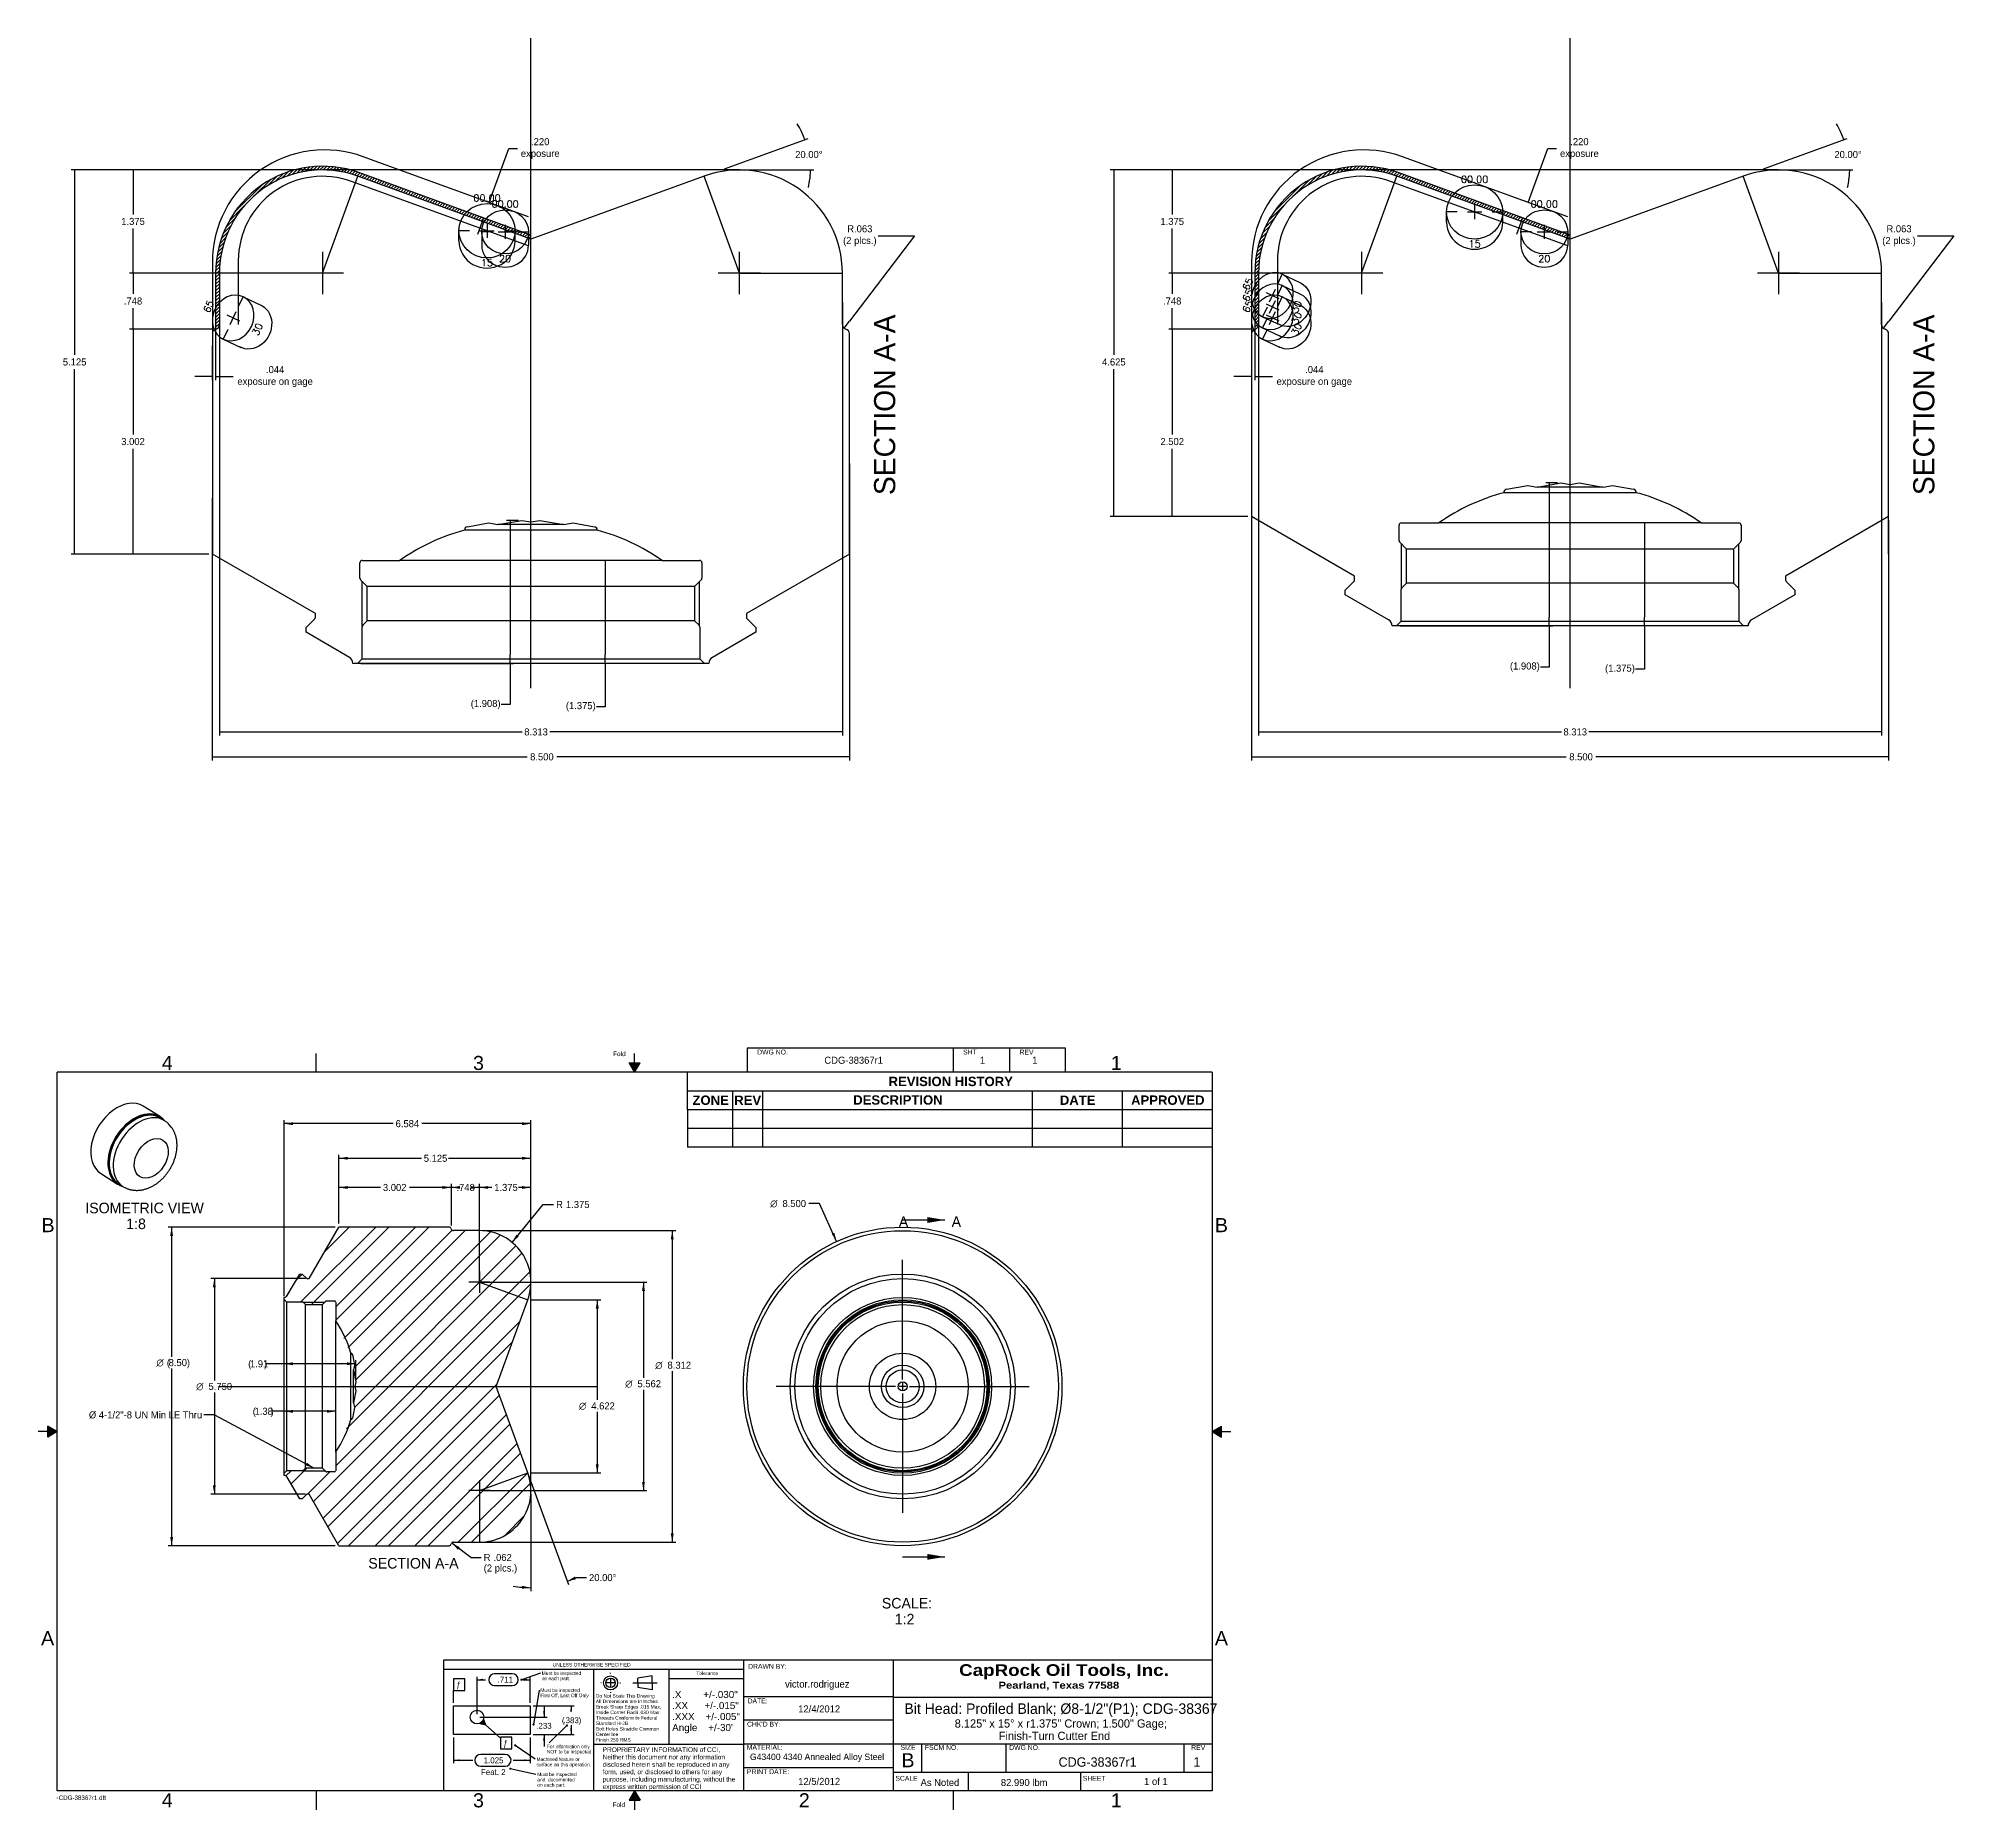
# Model space of a CAD drawing. Header units: inches. Extents: x 0.5 to 44.5, y 0.5 to 24.1.
# Drawn here: x 0.54 to 26.1, y 0.46 to 24.09 of the extents above; entities that cross this region are included whole.
import ezdxf
from ezdxf.enums import TextEntityAlignment as Align
from ezdxf.lldxf.tags import DXFTag

# ---------------------------------------------------------------- set-up
doc = ezdxf.new("R2010")
doc.units = ezdxf.units.IN
doc.header["$MEASUREMENT"] = 0
for name, color, linetype in [('CDG-38367R1', 7, 'Continuous'), ('CLine', 5, 'CENTER2'), ('Default', 7, 'Continuous'), ('Dims', 104, 'Continuous'), ('DV2_Default', 7, 'Continuous')]:
    doc.layers.add(name, color=color, linetype=linetype)
doc.styles.add('RomanS', font='romans')
doc.styles.add('SEACAD_Arial', font='arial.ttf')
doc.styles.add('SEACAD_ArialB', font='arialbd.ttf')
doc.styles.add('SEACAD_Solid_Edge_ANSI', font='seans.ttf')
doc.styles.add('SEACAD_Solid_Edge_ANSI1_Symbols', font='semeca1.ttf')
doc.styles.add('SEACAD_Solid_Edge_ANSIB', font='seansbd.ttf')
tags = doc.linetypes.add('CENTER2', pattern=[1.125, 0.75, -0.125, 0.125, -0.125]).pattern_tags.tags
tags[10:11] = [DXFTag(74, 4), DXFTag(75, 0), DXFTag(340, '0'), DXFTag(46, 0.0), DXFTag(50, 0.0), DXFTag(44, 0.0), DXFTag(45, 0.0)]
tags[8:9] = [DXFTag(74, 4), DXFTag(75, 0), DXFTag(340, '0'), DXFTag(46, 0.0), DXFTag(50, 0.0), DXFTag(44, 0.0), DXFTag(45, 0.0)]
tags[6:7] = [DXFTag(74, 4), DXFTag(75, 0), DXFTag(340, '0'), DXFTag(46, 0.0), DXFTag(50, 0.0), DXFTag(44, 0.0), DXFTag(45, 0.0)]
tags[4:5] = [DXFTag(74, 4), DXFTag(75, 0), DXFTag(340, '0'), DXFTag(46, 0.0), DXFTag(50, 0.0), DXFTag(44, 0.0), DXFTag(45, 0.0)]
tags = doc.linetypes.add('HIDDEN2', pattern=[0.1875, 0.125, -0.0625]).pattern_tags.tags
tags[6:7] = [DXFTag(74, 4), DXFTag(75, 0), DXFTag(340, '0'), DXFTag(46, 0.0), DXFTag(50, 0.0), DXFTag(44, 0.0), DXFTag(45, 0.0)]
tags[4:5] = [DXFTag(74, 4), DXFTag(75, 0), DXFTag(340, '0'), DXFTag(46, 0.0), DXFTag(50, 0.0), DXFTag(44, 0.0), DXFTag(45, 0.0)]
doc.dimstyles.new('ANSI', dxfattribs={"dimtxt": 0.094, "dimasz": 0.1175, "dimexe": 0.047, "dimexo": 0.047, "dimgap": 0.047, "dimtad": 0, "dimtih": 1, "dimtoh": 1, "dimdec": 3, "dimlfac": 2, "dimzin": 4, "dimdsep": 46, "dimtxsty": 'SEACAD_Solid_Edge_ANSI', "dimblk1": '_SE_FILLED', "dimblk2": '_SE_FILLED', "dimsah": 1, "dimcen": 0.047, "dimazin": 0, "dimtfac": 1, "dimtdec": 3, "dimtofl": 0, "dimtmove": 0, "dimatfit": 3, "dimfxl": 1, "dimtolj": 1, "dimtzin": 4, "dimarcsym": 0})

msp = doc.modelspace()

# ---------------------------------------------------------------- texts
at = {"color": 7, "linetype": 'Continuous', "style": 'SEACAD_Solid_Edge_ANSI'}
for p in [(11.69522, 17.99528), (25.56026, 17.99528)]:
    msp.add_text('SECTION A-A', height=0.282, rotation=90, dxfattribs=at).set_placement(p, align=Align.TOP_LEFT)
for s, p in [('ISOMETRIC VIEW', (1.17153, 8.55428)), ('1:8', (1.71749, 8.34278)), ('SECTION A-A', (4.94725, 3.81395)), ('SCALE:', (11.79881, 3.28113)), ('1:2', (11.97096, 3.06963))]:
    msp.add_text(s, height=0.141, dxfattribs=at).set_placement(p, align=Align.TOP_LEFT)
at = {"layer": 'Default', "color": 7, "linetype": 'Continuous'}
for s, height, style, p in [('DWG NO.', 0.065, 'SEACAD_Arial', (10.13575, 10.597)), ('SHT', 0.065, 'SEACAD_Arial', (12.88323, 10.597)), ('REV', 0.065, 'SEACAD_Arial', (13.63654, 10.596)), ('REVISION HISTORY', 0.125, 'SEACAD_ArialB', (11.88848, 10.23485)), ('ZONE', 0.125, 'SEACAD_ArialB', (9.27194, 9.98387)), ('REV', 0.125, 'SEACAD_ArialB', (9.82938, 9.98304)), ('DESCRIPTION', 0.125, 'SEACAD_ArialB', (11.41654, 9.9872)), ('DATE', 0.125, 'SEACAD_ArialB', (14.17386, 9.98454)), ('APPROVED', 0.125, 'SEACAD_ArialB', (15.12403, 9.98517)), ('DRAWN BY:', 0.065, 'SEACAD_Arial', (10.01499, 2.40056)), ('DATE:', 0.065, 'SEACAD_Arial', (10.00836, 1.9394)), ("CHK'D BY:", 0.065, 'SEACAD_Arial', (9.99984, 1.62961)), ('MATERIAL:', 0.065, 'SEACAD_Arial', (9.99634, 1.32068)), ('SIZE', 0.065, 'SEACAD_Arial', (12.04772, 1.31966)), ('FSCM NO.', 0.065, 'SEACAD_Arial', (12.37358, 1.31809)), ('DWG NO.', 0.065, 'SEACAD_Arial', (13.49837, 1.31729)), ('REV', 0.065, 'SEACAD_Arial', (15.92702, 1.31857)), ('B', 0.188, 'SEACAD_Arial', (12.05965, 1.20965)), ('PRINT DATE:', 0.065, 'SEACAD_Arial', (9.99819, 0.99566)), ('SCALE', 0.065, 'SEACAD_Arial', (11.97967, 0.90678)), ('SHEET', 0.065, 'SEACAD_Arial', (14.48017, 0.90678))]:
    msp.add_text(s, height=height, dxfattribs=dict(at, style=style)).set_placement(p, align=Align.TOP_LEFT)
at = {"layer": 'Default', "color": 7, "linetype": 'Continuous', "style": 'SEACAD_ArialB', "width": 1.15}
for s, height, p in [('CapRock Oil Tools, Inc.', 0.156, (12.8296, 2.39632)), ('Pearland, Texas 77588', 0.094, (13.35451, 2.16325))]:
    msp.add_text(s, height=height, dxfattribs=at).set_placement(p, align=Align.TOP_LEFT)

# ---------------------------------------------------------------- blocks, each defined once
blk = doc.blocks.new('SEANNOT_GROUP')
at = {"layer": 'Default', "color": 7, "linetype": 'CENTER2'}
blk.add_line((2.95, 6.103), (7.995, 6.103), dxfattribs=at)
blk = doc.blocks.new('SEANNOT_GROUP1')
at = {"layer": 'Default', "color": 7, "linetype": 'CENTER2'}
for p, q in [((12.076, 6.197), (12.076, 7.791)), ((12.076, 6.15), (12.076, 6.056)), ((11.982, 6.103), (10.388, 6.103)), ((12.123, 6.103), (12.029, 6.103)), ((12.076, 6.009), (12.076, 4.415)), ((12.17, 6.103), (13.764, 6.103))]:
    blk.add_line(p, q, dxfattribs=at)
blk = doc.blocks.new('SEANNOT_GROUP2')
at = {"layer": 'Default', "color": 7, "linetype": 'CENTER2'}
for p, q in [((6.429, 7.635), (6.429, 7.353)), ((6.57, 7.494), (6.288, 7.494))]:
    blk.add_line(p, q, dxfattribs=at)
blk = doc.blocks.new('SEANNOT_GROUP3')
at = {"layer": 'Default', "color": 7, "linetype": 'CENTER2'}
for p, q in [((6.429, 4.854), (6.429, 4.572)), ((6.57, 4.713), (6.288, 4.713))]:
    blk.add_line(p, q, dxfattribs=at)
blk = doc.blocks.new('SEANNOT_GROUP4')
at = {"layer": 'Default', "linetype": 'Continuous'}
blk.add_hatch(color=7, dxfattribs=at).paths.add_polyline_path([(4.111, 5.05), (4.223, 5.012), (4.129, 5.085)])
at = {"layer": 'Default', "color": 7, "linetype": 'Continuous'}
blk.add_line((2.895, 5.723), (2.754, 5.723), dxfattribs=at)
blk.add_lwpolyline([(2.895, 5.723), (4.223, 5.012)], dxfattribs=at)
at = {"layer": 'Default', "color": 7, "linetype": 'Continuous', "style": 'SEACAD_Solid_Edge_ANSI'}
blk.add_text('Ø 4-1/2"-8 UN Min LE Thru', height=0.094, dxfattribs=at).set_placement((1.219, 5.77), align=Align.TOP_LEFT)
blk = doc.blocks.new('SE')
at = {"layer": 'CDG-38367R1', "color": 7, "linetype": 'Continuous'}
for radius in [2.125, 2.078]:
    blk.add_circle((12.076, 6.103), radius, dxfattribs=at)
at = {"layer": 'CDG-38367R1', "color": 7, "linetype": 'HIDDEN2'}
for radius in [1.5, 1.438, 1.188, 1.157, 1.141, 1.126, 1.125, 1.091, 0.875, 0.443, 0.283, 0.22, 0.0596]:
    blk.add_circle((12.076, 6.103), radius, dxfattribs=at)
blk = doc.blocks.new('SE2')
at = {"color": 7, "linetype": 'Continuous', "style": 'SEACAD_Solid_Edge_ANSI'}
blk.add_text('A', height=0.141, dxfattribs=at).set_placement((12.025, 8.371), align=Align.TOP_LEFT)
blk = doc.blocks.new('SE3')
at = {"color": 7, "linetype": 'Continuous', "style": 'SEACAD_Solid_Edge_ANSI'}
blk.add_text('A', height=0.141, dxfattribs=at).set_placement((12.73, 8.371), align=Align.TOP_LEFT)
blk = doc.blocks.new('SEANNOT_GROUP5')
at = {"linetype": 'Continuous'}
blk.add_hatch(color=7, dxfattribs=at).paths.add_polyline_path([(12.405, 3.79), (12.64, 3.829), (12.405, 3.868)])
at = {"color": 7, "linetype": 'Continuous'}
blk.add_lwpolyline([(12.076, 3.829), (12.64, 3.829)], dxfattribs=at)
blk = doc.blocks.new('SEANNOT_GROUP6')
at = {"linetype": 'Continuous'}
blk.add_hatch(color=7, dxfattribs=at).paths.add_polyline_path([(12.405, 8.284), (12.64, 8.324), (12.405, 8.363)])
at = {"color": 7, "linetype": 'Continuous'}
blk.add_lwpolyline([(12.076, 8.324), (12.64, 8.324)], dxfattribs=at)
blk = doc.blocks.new('SE1')
at = {"color": 7, "linetype": 'CENTER2', "const_width": 0.0006}
blk.add_lwpolyline([(12.076, 3.829), (12.076, 8.324)], dxfattribs=at)
for name in ['SE2', 'SEANNOT_GROUP6', 'SE3', 'SEANNOT_GROUP5']:
    blk.add_blockref(name, (0, 0))
blk = doc.blocks.new('SE4')
at = {"layer": 'CDG-38367R1', "linetype": 'Continuous'}
h = blk.add_hatch(dxfattribs=at)
h.set_pattern_fill('ANSI32', angle=9e-06, style=0)
edge = h.paths.add_edge_path()
edge.add_arc((4.713, 5.684), 0.0234, 270, 350, ccw=False)
edge.add_arc((3.387, 6.016), 1.373, 325, 345, ccw=False)
edge.add_line((4.512, 5.228), (4.512, 4.978))
edge.add_arc((4.496, 4.978), 0.0156, 270, 360, ccw=False)
edge.add_line((4.496, 4.963), (4.393, 4.963))
edge.add_arc((4.393, 4.978), 0.0156, 225, 270, ccw=False)
edge.add_line((4.382, 4.967), (4.337, 5.012))
edge.add_line((4.337, 5.012), (4.109, 5.012))
edge.add_line((4.109, 5.012), (4.079, 4.982))
edge.add_arc((4.068, 4.993), 0.0156, 270, 315, ccw=False)
edge.add_line((4.068, 4.977), (3.856, 4.977))
edge.add_line((3.856, 4.977), (3.824, 4.946))
edge.add_line((3.824, 4.946), (3.824, 4.916))
edge.add_arc((3.824, 4.869), 0.0469, 30, 90, ccw=False)
edge.add_line((3.865, 4.893), (4.032, 4.603))
edge.add_line((4.032, 4.603), (4.063, 4.603))
edge.add_line((4.063, 4.603), (4.121, 4.661))
edge.add_arc((4.132, 4.65), 0.0156, 90, 135, ccw=False)
edge.add_line((4.132, 4.666), (4.157, 4.666))
edge.add_line((4.157, 4.666), (4.554, 3.978))
edge.add_line((4.554, 3.978), (6.024, 3.978))
edge.add_arc((6.024, 4.01), 0.0312, 270, 345.5225)
edge.add_arc((6.085, 3.994), 0.0312, 90, 165.5225, ccw=False)
edge.add_line((6.085, 4.025), (6.429, 4.025))
edge.add_arc((6.429, 4.713), 0.688, 270, 380)
edge.add_line((7.075, 4.948), (6.654, 6.103))
edge.add_line((6.654, 6.103), (7.075, 7.259))
edge.add_arc((6.429, 7.494), 0.688, 340, 450)
edge.add_line((6.429, 8.182), (6.085, 8.182))
edge.add_arc((6.085, 8.213), 0.0312, 194.4775, 270, ccw=False)
edge.add_arc((6.024, 8.197), 0.0312, 14.4775, 90)
edge.add_line((6.024, 8.228), (4.554, 8.228))
edge.add_line((4.554, 8.228), (4.157, 7.541))
edge.add_line((4.157, 7.541), (4.132, 7.541))
edge.add_arc((4.132, 7.557), 0.0156, 225, 270, ccw=False)
edge.add_line((4.121, 7.546), (4.063, 7.603))
edge.add_line((4.063, 7.603), (4.032, 7.603))
edge.add_line((4.032, 7.603), (3.865, 7.314))
edge.add_arc((3.824, 7.338), 0.0469, 270, 330, ccw=False)
edge.add_line((3.824, 7.291), (3.824, 7.261))
edge.add_line((3.824, 7.261), (3.856, 7.23))
edge.add_line((3.856, 7.23), (4.068, 7.23))
edge.add_arc((4.068, 7.214), 0.0156, 45, 90, ccw=False)
edge.add_line((4.079, 7.225), (4.109, 7.195))
edge.add_line((4.109, 7.195), (4.337, 7.195))
edge.add_line((4.337, 7.195), (4.382, 7.239))
edge.add_arc((4.393, 7.228), 0.0156, 90, 135, ccw=False)
edge.add_line((4.393, 7.244), (4.496, 7.244))
edge.add_arc((4.496, 7.228), 0.0156, 0, 90, ccw=False)
edge.add_line((4.512, 7.228), (4.512, 6.978))
edge.add_arc((3.387, 6.191), 1.373, 15, 35, ccw=False)
edge.add_arc((4.713, 6.523), 0.0234, 10, 90, ccw=False)
edge.add_line((4.736, 6.527), (4.761, 6.386))
edge.add_line((4.761, 6.386), (4.75, 6.324))
edge.add_line((4.75, 6.324), (4.779, 6.163))
edge.add_line((4.779, 6.163), (4.768, 6.103))
edge.add_line((4.768, 6.103), (4.779, 6.044))
edge.add_line((4.779, 6.044), (4.75, 5.883))
edge.add_line((4.75, 5.883), (4.761, 5.821))
edge.add_line((4.761, 5.821), (4.736, 5.68))
at = {"layer": 'CDG-38367R1', "color": 7, "linetype": 'Continuous'}
for p, q in [((4.157, 7.541), (4.554, 8.228)), ((6.024, 8.228), (4.554, 8.228)), ((6.429, 8.182), (6.085, 8.182)), ((3.865, 7.314), (4.032, 7.603)), ((4.032, 7.603), (4.063, 7.603)), ((4.063, 7.603), (4.121, 7.546)), ((4.132, 7.541), (4.157, 7.541)), ((7.116, 4.713), (7.116, 7.494)), ((3.824, 7.261), (3.824, 7.291)), ((3.824, 4.946), (3.824, 7.261)), ((3.824, 7.261), (3.856, 7.23)), ((3.856, 7.23), (3.856, 4.977)), ((3.856, 7.23), (4.068, 7.23)), ((4.079, 7.225), (4.109, 7.195)), ((4.109, 5.012), (4.109, 7.195)), ((4.109, 7.195), (4.337, 7.195)), ((4.337, 7.195), (4.382, 7.239)), ((4.337, 5.012), (4.337, 7.195)), ((4.393, 7.244), (4.496, 7.244)), ((4.512, 7.228), (4.512, 6.978)), ((6.654, 6.103), (7.075, 7.259)), ((4.512, 5.228), (4.512, 6.978)), ((4.713, 5.661), (4.713, 6.546)), ((4.736, 6.527), (4.761, 6.386)), ((4.761, 6.386), (4.75, 6.324)), ((4.75, 5.883), (4.75, 6.324)), ((4.75, 6.324), (4.779, 6.163)), ((4.779, 6.163), (4.768, 6.103)), ((4.779, 6.044), (4.75, 5.883)), ((4.75, 5.883), (4.761, 5.821)), ((4.768, 6.103), (4.779, 6.044)), ((7.075, 4.948), (6.654, 6.103)), ((4.761, 5.821), (4.736, 5.68)), ((4.512, 5.228), (4.512, 4.978)), ((3.856, 4.977), (3.824, 4.946)), ((3.824, 4.916), (3.824, 4.946)), ((4.068, 4.977), (3.856, 4.977)), ((4.032, 4.603), (3.865, 4.893)), ((4.109, 5.012), (4.079, 4.982)), ((4.337, 5.012), (4.109, 5.012)), ((4.382, 4.967), (4.337, 5.012)), ((4.496, 4.963), (4.393, 4.963)), ((4.063, 4.603), (4.032, 4.603)), ((4.121, 4.661), (4.063, 4.603)), ((4.157, 4.666), (4.132, 4.666)), ((4.554, 3.978), (4.157, 4.666)), ((4.554, 3.978), (6.024, 3.978)), ((6.085, 4.025), (6.429, 4.025))]:
    blk.add_line(p, q, dxfattribs=at)
at = {"layer": 'CDG-38367R1', "color": 7, "linetype": 'HIDDEN2'}
for p, q in [((4.074, 7.228), (4.371, 7.228)), ((4.074, 4.978), (4.371, 4.978))]:
    blk.add_line(p, q, dxfattribs=at)
at = {"layer": 'CDG-38367R1', "color": 7, "linetype": 'Continuous'}
for centre, radius, start, end in [((6.024, 8.197), 0.0312, 14.4775, 90), ((6.085, 8.213), 0.0313, 194.4775, 270), ((6.429, 7.494), 0.688, 340, 90), ((4.132, 7.557), 0.0156, 225, 270), ((3.824, 7.338), 0.0469, 270, 330), ((4.068, 7.214), 0.0156, 45, 90), ((4.393, 7.228), 0.0156, 90, 135), ((4.496, 7.228), 0.0156, 0, 90), ((3.387, 6.191), 1.373, 15, 35), ((4.713, 6.523), 0.0234, 10, 90), ((3.387, 6.016), 1.373, 325, 345), ((4.713, 5.684), 0.0234, 270, 350), ((3.824, 4.869), 0.0469, 30, 90), ((4.068, 4.993), 0.0156, 270, 315), ((4.393, 4.978), 0.0156, 225, 270), ((4.496, 4.978), 0.0156, 270, 0), ((6.429, 4.713), 0.688, 270, 20), ((4.132, 4.65), 0.0156, 90, 135), ((6.024, 4.01), 0.0313, 270, 345.5225), ((6.085, 3.994), 0.0313, 90, 165.5225)]:
    blk.add_arc(centre, radius, start, end, dxfattribs=at)
at = {"layer": 'DV2_Default', "color": 7, "linetype": 'HIDDEN2'}
for p, q in [((6.429, 7.494), (6.429, 8.182)), ((6.429, 7.494), (7.075, 7.259)), ((6.429, 4.713), (7.075, 4.948)), ((6.429, 4.713), (6.429, 4.025))]:
    blk.add_line(p, q, dxfattribs=at)
blk = doc.blocks.new('DMBLK31')
at = {"layer": 'Default', "linetype": 'Continuous', "transparency": 16777216}
blk.add_hatch(color=7, dxfattribs=at).paths.add_polyline_path([(6.924, 8.129), (6.865, 8.025), (6.955, 8.104)])
at = {"layer": 'Default', "color": 7, "linetype": 'Continuous', "transparency": 16777216}
for p, q in [((6.865, 8.025), (7.279, 8.53)), ((7.279, 8.53), (7.42, 8.53))]:
    blk.add_line(p, q, dxfattribs=at)
at = {"layer": 'Default', "color": 7, "linetype": 'Continuous', "transparency": 16777216, "style": 'SEACAD_Solid_Edge_ANSI'}
for s, p in [('R', (7.453, 8.577)), ('1.375', (7.584, 8.577))]:
    blk.add_text(s, height=0.094, dxfattribs=at).set_placement(p, align=Align.TOP_LEFT)
blk = doc.blocks.new('_SE_FILLED')
at = {"color": 0}
blk.add_line((0, 0), (-1, 0), dxfattribs=at)
blk.add_solid([(0, 0), (-1, -0.1665), (-1, 0.1665), (0, 0)], dxfattribs=at)
blk = doc.blocks.new('GDimGGroup')
at = {"layer": 'Default', "linetype": 'Continuous'}
for points in [[(9.022, 8.064), (9.002, 8.182), (8.983, 8.064)], [(9.022, 4.143), (8.983, 4.143), (9.002, 4.025)]]:
    blk.add_hatch(color=7, dxfattribs=at).paths.add_polyline_path(points)
at = {"layer": 'Default', "color": 7, "linetype": 'Continuous'}
for p, q in [((6.476, 8.182), (9.049, 8.182)), ((9.002, 8.182), (9.002, 6.466)), ((9.002, 6.306), (9.002, 4.025)), ((6.476, 4.025), (9.049, 4.025))]:
    blk.add_line(p, q, dxfattribs=at)
for s, style, p in [('O', 'SEACAD_Solid_Edge_ANSI1_Symbols', (8.775, 6.433)), ('8.312', 'SEACAD_Solid_Edge_ANSI', (8.939, 6.433))]:
    blk.add_text(s, height=0.094, dxfattribs=dict(at, style=style)).set_placement(p, align=Align.TOP_LEFT)
blk = doc.blocks.new('GDimGGroup1')
at = {"layer": 'Default', "linetype": 'Continuous'}
for points in [[(8.638, 7.377), (8.618, 7.494), (8.599, 7.377)], [(8.638, 4.83), (8.599, 4.83), (8.618, 4.713)]]:
    blk.add_hatch(color=7, dxfattribs=at).paths.add_polyline_path(points)
at = {"layer": 'Default', "color": 7, "linetype": 'Continuous'}
for p, q in [((6.476, 7.494), (8.665, 7.494)), ((8.618, 7.494), (8.618, 6.219)), ((8.618, 6.059), (8.618, 4.713)), ((6.476, 4.713), (8.665, 4.713))]:
    blk.add_line(p, q, dxfattribs=at)
for s, style, p in [('O', 'SEACAD_Solid_Edge_ANSI1_Symbols', (8.375, 6.186)), ('5.562', 'SEACAD_Solid_Edge_ANSI', (8.538, 6.186))]:
    blk.add_text(s, height=0.094, dxfattribs=dict(at, style=style)).set_placement(p, align=Align.TOP_LEFT)
blk = doc.blocks.new('DMBLK32')
at = {"layer": 'Default', "linetype": 'Continuous', "transparency": 16777216}
for points in [[(6.998, 3.403), (7.116, 3.418), (7, 3.442)], [(7.702, 3.566), (7.601, 3.503), (7.717, 3.53)]]:
    blk.add_hatch(color=7, dxfattribs=at).paths.add_polyline_path(points)
at = {"layer": 'Default', "color": 7, "linetype": 'Continuous', "transparency": 16777216}
for p, q in [((7.091, 4.904), (7.617, 3.459)), ((7.116, 4.666), (7.116, 3.371)), ((7.718, 3.552), (7.859, 3.552))]:
    blk.add_line(p, q, dxfattribs=at)
for start, end in [(260.4915, 270), (290, 295.1317)]:
    blk.add_arc((7.116, 4.834), 1.416, start, end, dxfattribs=at)
at = {"layer": 'Default', "color": 7, "linetype": 'Continuous', "transparency": 16777216, "style": 'SEACAD_Solid_Edge_ANSI'}
blk.add_text('20.00°', height=0.094, dxfattribs=at).set_placement((7.892, 3.599), align=Align.TOP_LEFT)
blk = doc.blocks.new('DMBLK33')
at = {"layer": 'Default', "linetype": 'Continuous', "transparency": 16777216}
for points in [[(6.546, 8.777), (6.429, 8.758), (6.546, 8.738)], [(6.999, 8.777), (6.999, 8.738), (7.116, 8.758)]]:
    blk.add_hatch(color=7, dxfattribs=at).paths.add_polyline_path(points)
at = {"layer": 'Default', "color": 7, "linetype": 'Continuous', "transparency": 16777216}
for p, q in [((6.429, 8.324), (6.429, 8.805)), ((6.594, 8.758), (6.429, 8.758)), ((7.116, 8.758), (6.951, 8.758)), ((7.116, 7.541), (7.116, 8.805))]:
    blk.add_line(p, q, dxfattribs=at)
at = {"layer": 'Default', "color": 7, "linetype": 'Continuous', "transparency": 16777216, "style": 'SEACAD_Solid_Edge_ANSI'}
blk.add_text('1.375', height=0.094, dxfattribs=at).set_placement((6.627, 8.805), align=Align.TOP_LEFT)
blk = doc.blocks.new('DMBLK34')
at = {"layer": 'Default', "linetype": 'Continuous', "transparency": 16777216}
for points in [[(4.671, 9.167), (4.554, 9.147), (4.671, 9.128)], [(6.999, 9.167), (6.999, 9.128), (7.116, 9.147)]]:
    blk.add_hatch(color=7, dxfattribs=at).paths.add_polyline_path(points)
at = {"layer": 'Default', "color": 7, "linetype": 'Continuous', "transparency": 16777216}
for p, q in [((4.554, 8.275), (4.554, 9.194)), ((4.554, 9.147), (5.655, 9.147)), ((6.015, 9.147), (7.116, 9.147)), ((7.116, 7.541), (7.116, 9.194))]:
    blk.add_line(p, q, dxfattribs=at)
at = {"layer": 'Default', "color": 7, "linetype": 'Continuous', "transparency": 16777216, "style": 'SEACAD_Solid_Edge_ANSI'}
blk.add_text('5.125', height=0.094, dxfattribs=at).set_placement((5.687, 9.194), align=Align.TOP_LEFT)
blk = doc.blocks.new('DMBLK35')
at = {"layer": 'Default', "linetype": 'Continuous', "transparency": 16777216}
for points in [[(3.942, 9.628), (3.824, 9.609), (3.942, 9.589)], [(6.999, 9.628), (6.999, 9.589), (7.116, 9.609)]]:
    blk.add_hatch(color=7, dxfattribs=at).paths.add_polyline_path(points)
at = {"layer": 'Default', "color": 7, "linetype": 'Continuous', "transparency": 16777216}
for p, q in [((3.824, 7.308), (3.824, 9.656)), ((5.278, 9.609), (3.824, 9.609)), ((7.116, 9.609), (5.663, 9.609)), ((7.116, 7.541), (7.116, 9.656))]:
    blk.add_line(p, q, dxfattribs=at)
at = {"layer": 'Default', "color": 7, "linetype": 'Continuous', "transparency": 16777216, "style": 'SEACAD_Solid_Edge_ANSI'}
blk.add_text('6.584', height=0.094, dxfattribs=at).set_placement((5.311, 9.656), align=Align.TOP_LEFT)
blk = doc.blocks.new('GDimGGroup2')
at = {"layer": 'Default', "linetype": 'Continuous'}
for points in [[(2.303, 8.111), (2.343, 8.111), (2.323, 8.228)], [(2.303, 4.096), (2.323, 3.978), (2.343, 4.096)]]:
    blk.add_hatch(color=7, dxfattribs=at).paths.add_polyline_path(points)
at = {"layer": 'Default', "color": 7, "linetype": 'Continuous'}
for p, q in [((4.507, 8.228), (2.276, 8.228)), ((2.323, 8.228), (2.323, 6.5)), ((2.323, 6.341), (2.323, 3.978)), ((4.507, 3.978), (2.276, 3.978))]:
    blk.add_line(p, q, dxfattribs=at)
for s, style, p in [('O', 'SEACAD_Solid_Edge_ANSI1_Symbols', (2.12, 6.468)), ('(', 'SEACAD_Solid_Edge_ANSI', (2.259, 6.468)), ('8.50', 'SEACAD_Solid_Edge_ANSI', (2.283, 6.468)), (')', 'SEACAD_Solid_Edge_ANSI', (2.526, 6.468))]:
    blk.add_text(s, height=0.094, dxfattribs=dict(at, style=style)).set_placement(p, align=Align.TOP_LEFT)
blk = doc.blocks.new('GDimGGroup3')
at = {"layer": 'Default', "linetype": 'Continuous'}
for points in [[(2.873, 7.423), (2.912, 7.423), (2.893, 7.541)], [(2.873, 4.783), (2.893, 4.666), (2.912, 4.783)]]:
    blk.add_hatch(color=7, dxfattribs=at).paths.add_polyline_path(points)
at = {"layer": 'Default', "color": 7, "linetype": 'Continuous'}
for p, q in [((4.11, 7.541), (2.846, 7.541)), ((2.893, 7.541), (2.893, 6.183)), ((2.893, 6.024), (2.893, 4.666)), ((4.11, 4.666), (2.846, 4.666))]:
    blk.add_line(p, q, dxfattribs=at)
for s, style, p in [('O', 'SEACAD_Solid_Edge_ANSI1_Symbols', (2.651, 6.15)), ('5.750', 'SEACAD_Solid_Edge_ANSI', (2.815, 6.15))]:
    blk.add_text(s, height=0.094, dxfattribs=dict(at, style=style)).set_placement(p, align=Align.TOP_LEFT)
blk = doc.blocks.new('DMBLK36')
at = {"layer": 'Default', "linetype": 'Continuous', "transparency": 16777216}
for points in [[(3.942, 6.425), (3.824, 6.405), (3.942, 6.386)], [(4.661, 6.425), (4.661, 6.386), (4.779, 6.405)]]:
    blk.add_hatch(color=7, dxfattribs=at).paths.add_polyline_path(points)
at = {"layer": 'Default', "color": 7, "linetype": 'Continuous', "transparency": 16777216}
for p, q in [((4.779, 6.405), (3.589, 6.405)), ((4.779, 6.21), (4.779, 6.452))]:
    blk.add_line(p, q, dxfattribs=at)
at = {"layer": 'Default', "color": 7, "linetype": 'Continuous', "transparency": 16777216, "style": 'SEACAD_Solid_Edge_ANSI'}
for s, p in [('(', (3.344, 6.452)), ('1.91', (3.368, 6.452)), (')', (3.556, 6.452))]:
    blk.add_text(s, height=0.094, dxfattribs=at).set_placement(p, align=Align.TOP_LEFT)
blk = doc.blocks.new('DMBLK37')
at = {"layer": 'Default', "linetype": 'Continuous', "transparency": 16777216}
for points in [[(3.942, 5.79), (3.824, 5.771), (3.942, 5.751)], [(4.394, 5.79), (4.394, 5.751), (4.512, 5.771)]]:
    blk.add_hatch(color=7, dxfattribs=at).paths.add_polyline_path(points)
at = {"layer": 'Default', "color": 7, "linetype": 'Continuous', "transparency": 16777216}
blk.add_line((4.512, 5.771), (3.676, 5.771), dxfattribs=at)
at = {"layer": 'Default', "color": 7, "linetype": 'Continuous', "transparency": 16777216, "style": 'SEACAD_Solid_Edge_ANSI'}
for s, p in [('(', (3.405, 5.818)), ('1.38', (3.429, 5.818)), (')', (3.643, 5.818))]:
    blk.add_text(s, height=0.094, dxfattribs=at).set_placement(p, align=Align.TOP_LEFT)
blk = doc.blocks.new('SE5')
at = {"layer": 'CDG-38367R1', "color": 7, "linetype": 'Continuous'}
for p, q in [((2.173, 9.698), (1.945, 9.844)), ((2.23, 9.648), (2.176, 9.682)), ((1.374, 8.947), (1.603, 8.802)), ((1.618, 8.806), (1.672, 8.772))]:
    blk.add_line(p, q, dxfattribs=at)
blk.add_arc((2.049, 9.365), 0.336, 34.4112, 57.5224, dxfattribs=at)
for centre, major_axis, start_param, end_param in [((1.66, 9.395), (0.285, 0.448), 0, 3.141593), ((1.888, 9.25), (-0.285, -0.448), 3.265012, 6.158229), ((1.897, 9.244), (0.279, 0.438), 0.114066, 3.024807), ((1.893, 9.247), (0.282, 0.443), 0, 3.29108), ((1.951, 9.21), (0.279, 0.438), 0, 3.141586), ((1.888, 9.25), (-0.285, -0.448), 3.023141, 3.265012), ((1.897, 9.244), (0.279, 0.438), 0, 0.114066), ((1.893, 9.247), (0.282, 0.443), 6.133698, 6.283185), ((1.951, 9.21), (0.279, 0.438), 6.283099, 6.283185), ((1.888, 9.25), (-0.285, -0.448), 6.158229, 6.283185), ((1.897, 9.244), (0.279, 0.438), 3.024807, 3.141593), ((1.888, 9.25), (-0.285, -0.448), 0, 0.125396)]:
    blk.add_ellipse(centre, major_axis=major_axis, ratio=0.677369, start_param=start_param, end_param=end_param, dxfattribs=at)
blk.add_ellipse((2.051, 9.146), major_axis=(0.155, 0.244), ratio=0.677369, dxfattribs=at)
for points, knots in [([(1.672, 8.772), (1.677, 8.769), (1.686, 8.763), (1.702, 8.755), (1.718, 8.747), (1.735, 8.741), (1.751, 8.735), (1.769, 8.73), (1.786, 8.726), (1.804, 8.723), (1.822, 8.721), (1.84, 8.719), (1.859, 8.719), (1.877, 8.719), (1.896, 8.721), (1.915, 8.723), (1.934, 8.726), (1.953, 8.73), (1.972, 8.736), (1.991, 8.742), (2.01, 8.749), (2.029, 8.756), (2.048, 8.765), (2.067, 8.775), (2.085, 8.785), (2.103, 8.796), (2.121, 8.808), (2.139, 8.821), (2.156, 8.835), (2.173, 8.849), (2.189, 8.864), (2.205, 8.879), (2.22, 8.895), (2.235, 8.912), (2.249, 8.929), (2.263, 8.946), (2.276, 8.965), (2.289, 8.983), (2.301, 9.002), (2.312, 9.022), (2.323, 9.041), (2.333, 9.061), (2.343, 9.082), (2.351, 9.102), (2.359, 9.123), (2.366, 9.144), (2.373, 9.165), (2.379, 9.186), (2.383, 9.208), (2.388, 9.229), (2.391, 9.251), (2.393, 9.272), (2.395, 9.294), (2.395, 9.315), (2.395, 9.336), (2.394, 9.357), (2.392, 9.378), (2.389, 9.398), (2.385, 9.418), (2.38, 9.437), (2.374, 9.456), (2.368, 9.475), (2.361, 9.493), (2.353, 9.51), (2.344, 9.527), (2.335, 9.542), (2.329, 9.551), (2.326, 9.555)], [0, 0, 0, 0, 0.013708, 0.027832, 0.041955, 0.056091, 0.070253, 0.084458, 0.098717, 0.113046, 0.127455, 0.141958, 0.156562, 0.171279, 0.186112, 0.201068, 0.216146, 0.231347, 0.246666, 0.262096, 0.277627, 0.29325, 0.30895, 0.324715, 0.340532, 0.356388, 0.37227, 0.38817, 0.404078, 0.419985, 0.435889, 0.451786, 0.467674, 0.483554, 0.499425, 0.515291, 0.531153, 0.547014, 0.562878, 0.578746, 0.594622, 0.610509, 0.626411, 0.642329, 0.658267, 0.674226, 0.690208, 0.706211, 0.722236, 0.738278, 0.754333, 0.770393, 0.786448, 0.802487, 0.818496, 0.834462, 0.850368, 0.8662, 0.881941, 0.897579, 0.913102, 0.9285, 0.943768, 0.958903, 0.973905, 0.988777, 1, 1, 1, 1]), ([(2.231, 9.648), (2.229, 9.65), (2.223, 9.657), (2.215, 9.665), (2.21, 9.67), (2.207, 9.672)], [0.96880095, 0.96880095, 0.96880095, 0.96880095, 0.97779457, 0.99232857, 1, 1, 1, 1]), ([(1.644, 8.781), (1.648, 8.779), (1.657, 8.776), (1.667, 8.773), (1.672, 8.771), (1.673, 8.771)], [0, 0, 0, 0, 0.01294636, 0.02746282, 0.02886536, 0.02886536, 0.02886536, 0.02886536])]:
    blk.add_open_spline(points, degree=3, knots=knots, dxfattribs=at)
blk = doc.blocks.new('GDimGGroup4')
at = {"layer": 'Default', "linetype": 'Continuous'}
for points in [[(8.022, 7.141), (8.002, 7.259), (7.982, 7.141)], [(8.022, 5.065), (7.982, 5.065), (8.002, 4.948)]]:
    blk.add_hatch(color=7, dxfattribs=at).paths.add_polyline_path(points)
at = {"layer": 'Default', "color": 7, "linetype": 'Continuous'}
for p, q in [((7.122, 7.259), (8.049, 7.259)), ((8.002, 7.259), (8.002, 5.923)), ((8.002, 5.763), (8.002, 4.948)), ((7.122, 4.948), (8.049, 4.948))]:
    blk.add_line(p, q, dxfattribs=at)
for s, style, p in [('O', 'SEACAD_Solid_Edge_ANSI1_Symbols', (7.758, 5.89)), ('4.622', 'SEACAD_Solid_Edge_ANSI', (7.922, 5.89))]:
    blk.add_text(s, height=0.094, dxfattribs=dict(at, style=style)).set_placement(p, align=Align.TOP_LEFT)
blk = doc.blocks.new('DMBLK38')
at = {"layer": 'Default', "linetype": 'Continuous', "transparency": 16777216}
for points in [[(6.172, 8.777), (6.055, 8.758), (6.172, 8.738)], [(6.311, 8.777), (6.311, 8.738), (6.429, 8.758)]]:
    blk.add_hatch(color=7, dxfattribs=at).paths.add_polyline_path(points)
at = {"layer": 'Default', "color": 7, "linetype": 'Continuous', "transparency": 16777216}
for p, q in [((6.055, 8.252), (6.055, 8.805)), ((6.09, 8.758), (6.055, 8.758)), ((6.429, 8.758), (6.394, 8.758)), ((6.429, 7.682), (6.429, 8.805))]:
    blk.add_line(p, q, dxfattribs=at)
at = {"layer": 'Default', "color": 7, "linetype": 'Continuous', "transparency": 16777216, "style": 'SEACAD_Solid_Edge_ANSI'}
blk.add_text('.748', height=0.094, dxfattribs=at).set_placement((6.123, 8.805), align=Align.TOP_LEFT)
blk = doc.blocks.new('DMBLK39')
at = {"layer": 'Default', "linetype": 'Continuous', "transparency": 16777216}
for points in [[(4.671, 8.777), (4.554, 8.758), (4.671, 8.738)], [(5.937, 8.777), (5.937, 8.738), (6.055, 8.758)]]:
    blk.add_hatch(color=7, dxfattribs=at).paths.add_polyline_path(points)
at = {"layer": 'Default', "color": 7, "linetype": 'Continuous', "transparency": 16777216}
for p, q in [((4.554, 8.275), (4.554, 8.805)), ((5.11, 8.758), (4.554, 8.758)), ((6.055, 8.758), (5.499, 8.758)), ((6.055, 8.252), (6.055, 8.805))]:
    blk.add_line(p, q, dxfattribs=at)
at = {"layer": 'Default', "color": 7, "linetype": 'Continuous', "transparency": 16777216, "style": 'SEACAD_Solid_Edge_ANSI'}
blk.add_text('3.002', height=0.094, dxfattribs=at).set_placement((5.142, 8.805), align=Align.TOP_LEFT)
blk = doc.blocks.new('DMBLK40')
at = {"layer": 'Default', "linetype": 'Continuous', "transparency": 16777216}
blk.add_hatch(color=7, dxfattribs=at).paths.add_polyline_path([(6.142, 3.926), (6.166, 3.958), (6.06, 4.013)])
at = {"layer": 'Default', "color": 7, "linetype": 'Continuous', "transparency": 16777216}
for q in [(6.06, 4.013), (6.454, 3.821)]:
    blk.add_line((6.313, 3.821), q, dxfattribs=at)
at = {"layer": 'Default', "color": 7, "linetype": 'Continuous', "transparency": 16777216, "style": 'SEACAD_Solid_Edge_ANSI'}
for s, p in [('R', (6.487, 3.868)), ('.062', (6.617, 3.868)), ('(2 plcs.)', (6.487, 3.727))]:
    blk.add_text(s, height=0.094, dxfattribs=at).set_placement(p, align=Align.TOP_LEFT)
blk = doc.blocks.new('DMBLK41')
at = {"layer": 'Default', "linetype": 'Continuous', "transparency": 16777216}
blk.add_hatch(color=7, dxfattribs=at).paths.add_polyline_path([(11.13, 8.137), (11.196, 8.038), (11.165, 8.153)])
at = {"layer": 'Default', "color": 7, "linetype": 'Continuous', "transparency": 16777216}
for p, q in [((10.966, 8.543), (10.825, 8.543)), ((11.196, 8.038), (10.966, 8.543))]:
    blk.add_line(p, q, dxfattribs=at)
for s, style, p in [('O', 'SEACAD_Solid_Edge_ANSI1_Symbols', (10.31, 8.59)), ('8.500', 'SEACAD_Solid_Edge_ANSI', (10.473, 8.59))]:
    blk.add_text(s, height=0.094, dxfattribs=dict(at, style=style)).set_placement(p, align=Align.TOP_LEFT)
blk = doc.blocks.new('SEANNOT_GROUP7')
at = {"layer": 'Default', "color": 7, "linetype": 'Continuous', "style": 'SEACAD_Solid_Edge_ANSI'}
blk.add_text('Fold', height=0.0625, dxfattribs=at).set_placement((8.205, 0.553), align=Align.TOP_LEFT)
blk = doc.blocks.new('SEANNOT_GROUP8')
at = {"layer": 'Default', "color": 7, "linetype": 'Continuous', "style": 'SEACAD_Solid_Edge_ANSI'}
blk.add_text('1 of 1', height=0.094, dxfattribs=at).set_placement((15.298, 0.88), align=Align.TOP_LEFT)
blk = doc.blocks.new('SEANNOT_GROUP9')
at = {"layer": 'Default', "color": 7, "linetype": 'Continuous', "style": 'SEACAD_Solid_Edge_ANSI'}
blk.add_text('82.990 lbm', height=0.094, dxfattribs=at).set_placement((13.387, 0.865), align=Align.TOP_LEFT)
blk = doc.blocks.new('SEANNOT_GROUP10')
at = {"layer": 'Default', "color": 7, "linetype": 'Continuous', "style": 'SEACAD_Solid_Edge_ANSIB'}
blk.add_text('CDG-38367r1', height=0.125, dxfattribs=at).set_placement((14.157, 1.154), align=Align.TOP_LEFT)
blk = doc.blocks.new('SEANNOT_GROUP11')
at = {"layer": 'Default', "color": 7, "linetype": 'Continuous', "style": 'SEACAD_Solid_Edge_ANSIB'}
blk.add_text('1', height=0.125, dxfattribs=at).set_placement((15.956, 1.156), align=Align.TOP_LEFT)
blk = doc.blocks.new('SEANNOT_GROUP12')
at = {"layer": 'Default', "color": 7, "linetype": 'Continuous', "style": 'SEACAD_Solid_Edge_ANSI'}
blk.add_text('As Noted', height=0.0937, dxfattribs=at).set_placement((12.316, 0.865), align=Align.TOP_LEFT)
blk = doc.blocks.new('SEANNOT_GROUP13')
at = {"layer": 'Default', "color": 7, "linetype": 'Continuous', "style": 'SEACAD_Solid_Edge_ANSI'}
blk.add_text('G43400 4340 Annealed Alloy Steel', height=0.086, dxfattribs=at).set_placement((10.039, 1.204), align=Align.TOP_LEFT)
blk = doc.blocks.new('SEANNOT_GROUP14')
at = {"layer": 'Default', "color": 7, "linetype": 'Continuous', "style": 'SEACAD_Solid_Edge_ANSI'}
blk.add_text('12/5/2012', height=0.094, dxfattribs=at).set_placement((10.683, 0.88), align=Align.TOP_LEFT)
blk = doc.blocks.new('SEANNOT_GROUP15')
at = {"layer": 'Default', "color": 7, "linetype": 'Continuous', "style": 'SEACAD_Arial'}
blk.add_text('4', height=0.188, dxfattribs=at).set_placement((2.191, 0.675), align=Align.TOP_LEFT)
blk = doc.blocks.new('SEANNOT_GROUP16')
at = {"layer": 'Default', "color": 7, "linetype": 'Continuous', "style": 'SEACAD_Arial'}
blk.add_text('A', height=0.188, dxfattribs=at).set_placement((0.581, 2.838), align=Align.TOP_LEFT)
blk = doc.blocks.new('SEANNOT_GROUP17')
at = {"layer": 'Default', "color": 7, "linetype": 'Continuous', "style": 'SEACAD_Arial'}
blk.add_text('A', height=0.188, dxfattribs=at).set_placement((16.242, 2.838), align=Align.TOP_LEFT)
blk = doc.blocks.new('SEANNOT_GROUP18')
at = {"layer": 'Default', "color": 7, "linetype": 'Continuous', "style": 'SEACAD_Arial'}
blk.add_text('1', height=0.188, dxfattribs=at).set_placement((14.854, 10.513), align=Align.TOP_LEFT)
blk = doc.blocks.new('SEANNOT_GROUP19')
at = {"layer": 'Default', "color": 7, "linetype": 'Continuous', "style": 'SEACAD_Arial'}
blk.add_text('3', height=0.188, dxfattribs=at).set_placement((6.344, 10.513), align=Align.TOP_LEFT)
blk = doc.blocks.new('SEANNOT_GROUP20')
at = {"layer": 'Default', "color": 7, "linetype": 'Continuous', "style": 'SEACAD_Arial'}
blk.add_text('4', height=0.188, dxfattribs=at).set_placement((2.191, 10.513), align=Align.TOP_LEFT)
blk = doc.blocks.new('SEANNOT_GROUP21')
at = {"layer": 'Default', "color": 7, "linetype": 'Continuous', "style": 'SEACAD_Arial'}
blk.add_text('B', height=0.188, dxfattribs=at).set_placement((0.587, 8.349), align=Align.TOP_LEFT)
blk = doc.blocks.new('SEANNOT_GROUP22')
at = {"layer": 'Default', "color": 7, "linetype": 'Continuous', "style": 'SEACAD_Arial'}
blk.add_text('B', height=0.188, dxfattribs=at).set_placement((16.242, 8.349), align=Align.TOP_LEFT)
blk = doc.blocks.new('SEANNOT_GROUP23')
at = {"layer": 'Default', "color": 7, "linetype": 'Continuous', "style": 'SEACAD_Solid_Edge_ANSI'}
blk.add_text('Fold', height=0.0625, dxfattribs=at).set_placement((8.205, 0.553), align=Align.TOP_LEFT)
blk = doc.blocks.new('SEANNOT_GROUP24')
at = {"layer": 'Default', "color": 7, "linetype": 'Continuous', "style": 'SEACAD_Solid_Edge_ANSI'}
blk.add_text('CDG-38367r1', height=0.094, dxfattribs=at).set_placement((11.032, 10.502), align=Align.TOP_LEFT)
blk = doc.blocks.new('SEANNOT_GROUP25')
at = {"layer": 'Default', "color": 7, "linetype": 'Continuous', "style": 'SEACAD_Solid_Edge_ANSI'}
blk.add_text('1', height=0.094, dxfattribs=at).set_placement((13.106, 10.502), align=Align.TOP_LEFT)
blk = doc.blocks.new('SEANNOT_GROUP26')
at = {"layer": 'Default', "color": 7, "linetype": 'Continuous', "style": 'SEACAD_Solid_Edge_ANSI'}
blk.add_text('1', height=0.094, dxfattribs=at).set_placement((13.805, 10.502), align=Align.TOP_LEFT)
blk = doc.blocks.new('SEANNOT_GROUP27')
at = {"layer": 'Default', "color": 7, "linetype": 'Continuous', "style": 'SEACAD_Solid_Edge_ANSI'}
blk.add_text('Fold', height=0.0625, dxfattribs=at).set_placement((8.213, 10.572), align=Align.TOP_LEFT)
blk = doc.blocks.new('SEANNOT_GROUP28')
at = {"layer": 'Default', "color": 7, "linetype": 'Continuous', "style": 'SEACAD_Arial'}
blk.add_text('3', height=0.188, dxfattribs=at).set_placement((6.344, 0.675), align=Align.TOP_LEFT)
blk = doc.blocks.new('SEANNOT_GROUP29')
at = {"layer": 'Default', "color": 7, "linetype": 'Continuous', "style": 'SEACAD_Arial'}
blk.add_text('2', height=0.188, dxfattribs=at).set_placement((10.691, 0.675), align=Align.TOP_LEFT)
blk = doc.blocks.new('SEANNOT_GROUP30')
at = {"layer": 'Default', "color": 7, "linetype": 'Continuous', "style": 'SEACAD_Arial'}
blk.add_text('1', height=0.188, dxfattribs=at).set_placement((14.854, 0.675), align=Align.TOP_LEFT)
blk = doc.blocks.new('SEANNOT_GROUP31')
at = {"layer": 'Default', "color": 7, "linetype": 'Continuous', "style": 'SEACAD_Solid_Edge_ANSI'}
blk.add_text('12/4/2012', height=0.094, dxfattribs=at).set_placement((10.683, 1.847), align=Align.TOP_LEFT)
blk = doc.blocks.new('SEANNOT_GROUP32')
at = {"layer": 'Default', "color": 7, "linetype": 'Continuous', "style": 'SEACAD_Solid_Edge_ANSI'}
blk.add_text('victor.rodriguez', height=0.094, dxfattribs=at).set_placement((10.508, 2.179), align=Align.TOP_LEFT)
blk = doc.blocks.new('SEANNOT_GROUP33')
at = {"layer": 'Default', "color": 7, "linetype": 'Continuous'}
blk.add_lwpolyline([(0.795, 0.615), (0.795, 0.61)], dxfattribs=at)
at = {"layer": 'Default', "color": 7, "linetype": 'Continuous', "style": 'SEACAD_Solid_Edge_ANSI'}
blk.add_text('CDG-38367r1.dft', height=0.06, dxfattribs=at).set_placement((0.816, 0.645), align=Align.TOP_LEFT)
blk = doc.blocks.new('SEANNOT_GROUP34')
at = {"layer": 'Default', "color": 7, "linetype": 'Continuous', "style": 'SEACAD_Solid_Edge_ANSIB'}
blk.add_text('Bit Head: Profiled Blank; Ø8-1/2"(P1); CDG-38367', height=0.14, dxfattribs=at).set_placement((12.1, 1.874), align=Align.TOP_LEFT)
blk = doc.blocks.new('SEANNOT_GROUP35')
at = {"layer": 'Default', "color": 7, "linetype": 'Continuous', "style": 'SEACAD_Solid_Edge_ANSIB'}
for s, p in [('8.125" x 15° x r1.375" Crown; 1.500" Gage;', (12.771, 1.661)), ('Finish-Turn Cutter End', (13.358, 1.496))]:
    blk.add_text(s, height=0.11, dxfattribs=at).set_placement(p, align=Align.TOP_LEFT)
blk = doc.blocks.new('SEANNOT_GROUP36')
at = {"layer": 'Default', "linetype": 'Continuous'}
h = blk.add_hatch(color=7, dxfattribs=at)
edge = h.paths.add_edge_path()
edge.add_ellipse((3.451, 1.002), major_axis=(0.0157, 0), ratio=1, start_angle=0, end_angle=360)
at = {"layer": 'Default', "color": 7, "linetype": 'Continuous'}
blk.add_lwpolyline([(3.718, 0.817), (3.451, 1.002)], dxfattribs=at)
at = {"layer": 'Default', "color": 7, "linetype": 'Continuous', "style": 'SEACAD_Solid_Edge_ANSI'}
for s, p in [('surface on this operation.', (3.735, 0.77)), ('Machined feature or', (3.735, 0.841))]:
    blk.add_text(s, height=0.047, dxfattribs=at).set_placement(p, align=Align.TOP_LEFT)
blk = doc.blocks.new('SEANNOT_GROUP37')
at = {"layer": 'Default', "linetype": 'Continuous'}
h = blk.add_hatch(color=7, dxfattribs=at)
edge = h.paths.add_edge_path()
edge.add_ellipse((3.386, 0.691), major_axis=(0.0157, 0), ratio=1, start_angle=0, end_angle=360)
at = {"layer": 'Default', "color": 7, "linetype": 'Continuous'}
blk.add_lwpolyline([(3.728, 0.615), (3.386, 0.691)], dxfattribs=at)
at = {"layer": 'Default', "color": 7, "linetype": 'Continuous', "style": 'SEACAD_Solid_Edge_ANSI'}
for s, p in [('and  documented ', (3.745, 0.568)), ('Must be inspected ', (3.745, 0.639)), ('on each part.', (3.745, 0.498))]:
    blk.add_text(s, height=0.047, dxfattribs=at).set_placement(p, align=Align.TOP_LEFT)
blk = doc.blocks.new('SEANNOT_GROUP38')
at = {"layer": 'Default', "linetype": 'Continuous'}
h = blk.add_hatch(color=7, dxfattribs=at)
edge = h.paths.add_edge_path()
edge.add_ellipse((3.535, 1.878), major_axis=(0.0157, 0), ratio=1, start_angle=0, end_angle=360)
at = {"layer": 'Default', "color": 7, "linetype": 'Continuous'}
blk.add_lwpolyline([(3.788, 1.966), (3.535, 1.878)], dxfattribs=at)
at = {"layer": 'Default', "color": 7, "linetype": 'Continuous', "style": 'SEACAD_Solid_Edge_ANSI'}
for s, p in [('on each part.', (3.805, 1.919)), ('Must be inspected', (3.805, 1.989))]:
    blk.add_text(s, height=0.047, dxfattribs=at).set_placement(p, align=Align.TOP_LEFT)
blk = doc.blocks.new('SEANNOT_GROUP39')
at = {"layer": 'Default', "linetype": 'Continuous'}
h = blk.add_hatch(color=7, dxfattribs=at)
edge = h.paths.add_edge_path()
edge.add_ellipse((4.142, 1.267), major_axis=(0.0157, 0), ratio=1, start_angle=0, end_angle=360)
at = {"layer": 'Default', "color": 7, "linetype": 'Continuous'}
blk.add_lwpolyline([(3.906, 1.035), (4.142, 1.267)], dxfattribs=at)
at = {"layer": 'Default', "color": 7, "linetype": 'Continuous', "style": 'SEACAD_Solid_Edge_ANSI'}
for s, p in [('For information only', (3.874, 1.011)), ('NOT to be inspected.', (3.874, 0.941))]:
    blk.add_text(s, height=0.047, dxfattribs=at).set_placement(p, align=Align.TOP_LEFT)
blk = doc.blocks.new('SEANNOT_GROUP40')
at = {"layer": 'Default', "color": 7, "linetype": 'Continuous'}
blk.add_line((2.628, 1.568), (2.628, 1.734), dxfattribs=at)
blk.add_lwpolyline([(2.628, 1.892), (2.628, 1.734), (2.778, 1.734), (2.778, 1.892), (2.628, 1.892)], dxfattribs=at)
at = {"layer": 'Default', "color": 7, "linetype": 'Continuous', "style": 'SEACAD_Solid_Edge_ANSI'}
blk.add_text('ƒ', height=0.0787, dxfattribs=at).set_placement((2.667, 1.852), align=Align.TOP_LEFT)
blk = doc.blocks.new('SEANNOT_GROUP41')
at = {"layer": 'Default', "linetype": 'Continuous'}
blk.add_hatch(color=7, dxfattribs=at).paths.add_polyline_path([(3.04, 1.352), (2.98, 1.284), (3.069, 1.266)])
at = {"layer": 'Default', "color": 7, "linetype": 'Continuous'}
for points in [[(3.255, 1.099), (3.01, 1.318)], [(3.255, 1.111), (3.255, 0.954), (3.405, 0.954), (3.405, 1.111), (3.255, 1.111)]]:
    blk.add_lwpolyline(points, dxfattribs=at)
at = {"layer": 'Default', "color": 7, "linetype": 'Continuous', "style": 'SEACAD_Solid_Edge_ANSI'}
blk.add_text('ƒ', height=0.0787, dxfattribs=at).set_placement((3.294, 1.072), align=Align.TOP_LEFT)
blk = doc.blocks.new('SEANNOT_GROUP42')
at = {"layer": 'Default', "linetype": 'Continuous'}
h = blk.add_hatch(color=7, dxfattribs=at)
edge = h.paths.add_edge_path()
edge.add_ellipse((3.696, 1.28), major_axis=(0.0157, 0), ratio=1, start_angle=0, end_angle=360)
at = {"layer": 'Default', "color": 7, "linetype": 'Continuous'}
blk.add_lwpolyline([(3.771, 1.739), (3.696, 1.28)], dxfattribs=at)
at = {"layer": 'Default', "color": 7, "linetype": 'Continuous', "style": 'SEACAD_Solid_Edge_ANSI'}
for s, p in [('Must be inspected', (3.787, 1.762)), ('First Off, Last Off Only', (3.787, 1.692))]:
    blk.add_text(s, height=0.047, dxfattribs=at).set_placement(p, align=Align.TOP_LEFT)
blk = doc.blocks.new('DMBLK42')
at = {"layer": 'Default', "linetype": 'Continuous', "transparency": 16777216}
for points in [[(3.02, 1.891), (2.942, 1.878), (3.02, 1.865)], [(3.574, 1.891), (3.574, 1.865), (3.653, 1.878)]]:
    blk.add_hatch(color=7, dxfattribs=at).paths.add_polyline_path(points)
at = {"layer": 'Default', "color": 7, "linetype": 'Continuous', "transparency": 16777216}
for p, q in [((2.942, 1.418), (2.942, 1.917)), ((2.942, 1.878), (3.055, 1.878)), ((3.412, 1.957), (3.177, 1.957)), ((3.177, 1.799), (3.412, 1.799)), ((3.552, 1.878), (3.653, 1.878)), ((3.653, 1.568), (3.653, 1.917))]:
    blk.add_line(p, q, dxfattribs=at)
for centre, start, end in [((3.177, 1.878), 90, 270), ((3.412, 1.878), 270, 90)]:
    blk.add_arc(centre, 0.0787, start, end, dxfattribs=at)
at = {"layer": 'Default', "color": 7, "linetype": 'Continuous', "transparency": 16777216, "style": 'SEACAD_Solid_Edge_ANSI'}
blk.add_text('.711', height=0.0787, dxfattribs=at).set_placement((3.217, 1.917), align=Align.TOP_LEFT)
blk = doc.blocks.new('DMBLK43')
at = {"layer": 'Default', "linetype": 'Continuous', "transparency": 16777216}
for points in [[(4.21, 1.45), (4.197, 1.529), (4.184, 1.45)], [(4.21, 1.225), (4.184, 1.225), (4.197, 1.146)]]:
    blk.add_hatch(color=7, dxfattribs=at).paths.add_polyline_path(points)
at = {"layer": 'Default', "color": 7, "linetype": 'Continuous', "transparency": 16777216}
for p, q in [((3.692, 1.529), (4.236, 1.529)), ((4.197, 1.529), (4.197, 1.481)), ((3.692, 1.146), (4.236, 1.146)), ((4.197, 1.27), (4.197, 1.146))]:
    blk.add_line(p, q, dxfattribs=at)
at = {"layer": 'Default', "color": 7, "linetype": 'Continuous', "transparency": 16777216, "style": 'SEACAD_Solid_Edge_ANSI'}
for s, p in [('(', (4.075, 1.377)), ('.383', (4.095, 1.377)), (')', (4.298, 1.377))]:
    blk.add_text(s, height=0.0787, dxfattribs=at).set_placement(p, align=Align.TOP_LEFT)
blk = doc.blocks.new('DMBLK44')
at = {"layer": 'Default', "linetype": 'Continuous', "transparency": 16777216}
for points in [[(2.706, 0.79), (2.706, 0.816), (2.628, 0.803)], [(3.574, 0.79), (3.653, 0.803), (3.574, 0.816)]]:
    blk.add_hatch(color=7, dxfattribs=at).paths.add_polyline_path(points)
at = {"layer": 'Default', "color": 7, "linetype": 'Continuous', "transparency": 16777216}
for p, q in [((2.628, 1.106), (2.628, 0.764)), ((3.653, 1.106), (3.653, 0.764)), ((2.628, 0.803), (2.885, 0.803)), ((3.317, 0.882), (2.991, 0.882)), ((3.423, 0.803), (3.653, 0.803)), ((2.991, 0.724), (3.317, 0.724))]:
    blk.add_line(p, q, dxfattribs=at)
for centre, start, end in [((2.991, 0.803), 90, 270), ((3.317, 0.803), 270, 90)]:
    blk.add_arc(centre, 0.0787, start, end, dxfattribs=at)
at = {"layer": 'Default', "color": 7, "linetype": 'Continuous', "transparency": 16777216, "style": 'SEACAD_Solid_Edge_ANSI'}
for s, p in [('1.025', (3.031, 0.842)), ('Feat. 2', (2.995, 0.685))]:
    blk.add_text(s, height=0.0787, dxfattribs=at).set_placement(p, align=Align.TOP_LEFT)
blk = doc.blocks.new('SEANNOT_GROUP43')
at = {"layer": 'Default', "color": 7, "linetype": 'CENTER2'}
blk.add_line((5.02, 1.836), (5.346, 1.836), dxfattribs=at)
blk = doc.blocks.new('SEANNOT_GROUP44')
at = {"layer": 'Default', "color": 7, "linetype": 'CENTER2'}
for p, q in [((4.599, 1.836), (4.593, 1.836)), ((4.787, 1.836), (4.662, 1.836)), ((4.724, 1.961), (4.724, 1.968)), ((4.724, 1.899), (4.724, 1.774)), ((4.849, 1.836), (4.856, 1.836)), ((4.724, 1.711), (4.724, 1.705))]:
    blk.add_line(p, q, dxfattribs=at)
blk = doc.blocks.new('SE6')
at = {"layer": 'Default', "color": 7, "linetype": 'Continuous'}
for p, q in [((5.277, 1.93), (5.089, 1.899)), ((5.089, 1.836), (5.089, 1.899)), ((5.089, 1.836), (5.089, 1.774)), ((5.277, 1.836), (5.277, 1.93)), ((5.277, 1.836), (5.277, 1.743)), ((5.277, 1.743), (5.089, 1.774))]:
    blk.add_line(p, q, dxfattribs=at)
for radius in [0.0937, 0.0625]:
    blk.add_circle((4.724, 1.836), radius, dxfattribs=at)
at = {"layer": 'Default'}
for name in ['SEANNOT_GROUP44', 'SEANNOT_GROUP43']:
    blk.add_blockref(name, (0, 0), dxfattribs=at)
blk = doc.blocks.new('DMBLK45')
at = {"layer": 'Default', "linetype": 'Continuous', "transparency": 16777216}
for points in [[(3.849, 1.458), (3.823, 1.458), (3.836, 1.379)], [(3.849, 1.067), (3.836, 1.146), (3.823, 1.067)]]:
    blk.add_hatch(color=7, dxfattribs=at).paths.add_polyline_path(points)
at = {"layer": 'Default', "color": 7, "linetype": 'Continuous', "transparency": 16777216}
for p, q in [((3.836, 1.536), (3.836, 1.379)), ((2.981, 1.379), (3.876, 1.379)), ((3.692, 1.146), (3.876, 1.146)), ((3.836, 1.146), (3.836, 0.988))]:
    blk.add_line(p, q, dxfattribs=at)
at = {"layer": 'Default', "color": 7, "linetype": 'Continuous', "transparency": 16777216, "style": 'SEACAD_Solid_Edge_ANSI'}
blk.add_text('.233', height=0.0787, dxfattribs=at).set_placement((3.733, 1.302), align=Align.TOP_LEFT)
blk = doc.blocks.new('*D81')
at = {"layer": 'Defpoints', "color": 0, "linetype": 'Continuous', "transparency": 16777216}
for p in [(4.335, 22.333), (9.655, 22.333), (9.655, 22.333), (10.835, 22.471), (7.116, 21.409)]:
    blk.add_point(p, dxfattribs=at)
at = {"layer": 'Dims', "color": 0, "linetype": 'Continuous', "lineweight": -2, "transparency": 16777216}
for p, q in [((9.699, 22.349), (10.815, 22.755)), ((9.702, 22.333), (10.89, 22.333))]:
    blk.add_line(p, q, dxfattribs=at)
for start, end in [(25.6714, 31.3428), (348.6572, 354.3286)]:
    blk.add_arc((9.655, 22.333), 1.188, start, end, dxfattribs=at)
at = {"layer": 'Dims', "color": 0, "linetype": 'Continuous', "lineweight": -2, "transparency": 16777216, "xscale": 0.1175, "yscale": 0.1175, "zscale": 0.1175}
for p, rotation in [((10.771, 22.739), 292.8357074353501), ((10.843, 22.333), 87.1642925646498)]:
    blk.add_blockref('_SE_FILLED', p, dxfattribs=dict(at, rotation=rotation))
at = {"layer": 'Dims', "color": 0, "linetype": 'Continuous', "transparency": 16777216, "insert": (10.825, 22.539), "char_height": 0.094, "attachment_point": 5, "style": 'SEACAD_Solid_Edge_ANSI'}
blk.add_mtext('\\A1;\\A1;20.00°', dxfattribs=at)
blk = doc.blocks.new('*D82')
at = {"layer": 'Defpoints', "color": 0, "linetype": 'Continuous', "transparency": 16777216}
for p in [(4.335, 22.333), (1.808, 20.958), (4.335, 20.958)]:
    blk.add_point(p, dxfattribs=at)
at = {"layer": 'Dims', "color": 0, "linetype": 'Continuous', "lineweight": -2, "transparency": 16777216}
for p, q in [((4.288, 22.333), (1.761, 22.333)), ((1.808, 22.216), (1.808, 21.74)), ((1.808, 21.076), (1.808, 21.551)), ((4.288, 20.958), (1.761, 20.958))]:
    blk.add_line(p, q, dxfattribs=at)
at = {"layer": 'Dims', "color": 0, "linetype": 'Continuous', "lineweight": -2, "transparency": 16777216, "xscale": 0.1175, "yscale": 0.1175, "zscale": 0.1175}
for p, rotation in [((1.808, 22.333), 90), ((1.808, 20.958), 270)]:
    blk.add_blockref('_SE_FILLED', p, dxfattribs=dict(at, rotation=rotation))
at = {"layer": 'Dims', "color": 0, "linetype": 'Continuous', "transparency": 16777216, "insert": (1.808, 21.646), "char_height": 0.094, "attachment_point": 5, "style": 'SEACAD_Solid_Edge_ANSI'}
blk.add_mtext('\\A1;\\A1;1.375', dxfattribs=at)
blk = doc.blocks.new('*D83')
at = {"layer": 'Defpoints', "color": 0, "linetype": 'Continuous', "transparency": 16777216}
for p in [(1.029, 22.333), (4.335, 22.333), (2.866, 17.208)]:
    blk.add_point(p, dxfattribs=at)
at = {"layer": 'Dims', "color": 0, "linetype": 'Continuous', "lineweight": -2, "transparency": 16777216}
for p, q in [((4.288, 22.333), (0.982, 22.333)), ((1.029, 22.216), (1.029, 19.865)), ((1.029, 17.326), (1.029, 19.676)), ((2.819, 17.208), (0.982, 17.208))]:
    blk.add_line(p, q, dxfattribs=at)
at = {"layer": 'Dims', "color": 0, "linetype": 'Continuous', "lineweight": -2, "transparency": 16777216, "xscale": 0.1175, "yscale": 0.1175, "zscale": 0.1175}
for p, rotation in [((1.029, 22.333), 90), ((1.029, 17.208), 270)]:
    blk.add_blockref('_SE_FILLED', p, dxfattribs=dict(at, rotation=rotation))
at = {"layer": 'Dims', "color": 0, "linetype": 'Continuous', "transparency": 16777216, "insert": (1.029, 19.771), "char_height": 0.094, "attachment_point": 5, "style": 'SEACAD_Solid_Edge_ANSI'}
blk.add_mtext('\\A1;\\A1;5.125', dxfattribs=at)
blk = doc.blocks.new('*D84')
at = {"layer": 'Defpoints', "color": 0, "linetype": 'Continuous', "transparency": 16777216}
for p in [(6.997, 17.658), (4.801, 15.749), (6.838, 15.749)]:
    blk.add_point(p, dxfattribs=at)
at = {"layer": 'Dims', "color": 0, "linetype": 'Continuous', "lineweight": -2, "transparency": 16777216}
for p, q in [((6.95, 17.658), (6.791, 17.658)), ((6.838, 17.54), (6.838, 15.867)), ((4.848, 15.749), (6.885, 15.749)), ((6.838, 15.749), (6.838, 15.201)), ((6.838, 15.201), (6.72, 15.201))]:
    blk.add_line(p, q, dxfattribs=at)
at = {"layer": 'Dims', "color": 0, "linetype": 'Continuous', "lineweight": -2, "transparency": 16777216, "xscale": 0.1175, "yscale": 0.1175, "zscale": 0.1175}
for p, rotation in [((6.838, 17.658), 90), ((6.838, 15.749), 270)]:
    blk.add_blockref('_SE_FILLED', p, dxfattribs=dict(at, rotation=rotation))
at = {"layer": 'Dims', "color": 0, "linetype": 'Continuous', "transparency": 16777216, "insert": (6.513, 15.201), "char_height": 0.094, "attachment_point": 5, "style": 'SEACAD_Solid_Edge_ANSI'}
blk.add_mtext('\\A1;\\A1;(1.908)', dxfattribs=at)
blk = doc.blocks.new('*D76')
at = {"layer": 'Defpoints', "color": 0, "linetype": 'Continuous', "transparency": 16777216}
for p in [(8.866, 17.124), (8.108, 15.749), (9.431, 15.749)]:
    blk.add_point(p, dxfattribs=at)
at = {"layer": 'Dims', "color": 0, "linetype": 'Continuous', "lineweight": -2, "transparency": 16777216}
for p, q in [((8.819, 17.124), (8.061, 17.124)), ((8.108, 17.007), (8.108, 15.867)), ((9.384, 15.749), (8.061, 15.749)), ((8.108, 15.749), (8.108, 15.172)), ((8.108, 15.172), (7.991, 15.172))]:
    blk.add_line(p, q, dxfattribs=at)
at = {"layer": 'Dims', "color": 0, "linetype": 'Continuous', "lineweight": -2, "transparency": 16777216, "xscale": 0.1175, "yscale": 0.1175, "zscale": 0.1175}
for p, rotation in [((8.108, 17.124), 90), ((8.108, 15.749), 270)]:
    blk.add_blockref('_SE_FILLED', p, dxfattribs=dict(at, rotation=rotation))
at = {"layer": 'Dims', "color": 0, "linetype": 'Continuous', "transparency": 16777216, "insert": (7.782, 15.172), "char_height": 0.094, "attachment_point": 5, "style": 'SEACAD_Solid_Edge_ANSI'}
blk.add_mtext('\\A1;\\A1;(1.375)', dxfattribs=at)
blk = doc.blocks.new('*D77')
at = {"layer": 'Defpoints', "color": 0, "linetype": 'Continuous', "transparency": 16777216}
for p in [(4.335, 20.958), (1.808, 20.21), (2.913, 20.21)]:
    blk.add_point(p, dxfattribs=at)
at = {"layer": 'Dims', "color": 0, "linetype": 'Continuous', "lineweight": -2, "transparency": 16777216}
for p, q in [((4.288, 20.958), (1.761, 20.958)), ((1.808, 20.841), (1.808, 20.679)), ((1.808, 20.328), (1.808, 20.49)), ((2.866, 20.21), (1.761, 20.21))]:
    blk.add_line(p, q, dxfattribs=at)
at = {"layer": 'Dims', "color": 0, "linetype": 'Continuous', "lineweight": -2, "transparency": 16777216, "xscale": 0.1175, "yscale": 0.1175, "zscale": 0.1175}
for p, rotation in [((1.808, 20.958), 90), ((1.808, 20.21), 270)]:
    blk.add_blockref('_SE_FILLED', p, dxfattribs=dict(at, rotation=rotation))
at = {"layer": 'Dims', "color": 0, "linetype": 'Continuous', "transparency": 16777216, "insert": (1.808, 20.584), "char_height": 0.094, "attachment_point": 5, "style": 'SEACAD_Solid_Edge_ANSI'}
blk.add_mtext('\\A1;\\A1;.748', dxfattribs=at)
blk = doc.blocks.new('*D78')
at = {"layer": 'Defpoints', "color": 0, "linetype": 'Continuous', "transparency": 16777216}
for p in [(2.913, 20.21), (1.808, 17.208), (2.866, 17.208)]:
    blk.add_point(p, dxfattribs=at)
at = {"layer": 'Dims', "color": 0, "linetype": 'Continuous', "lineweight": -2, "transparency": 16777216}
for p, q in [((2.866, 20.21), (1.761, 20.21)), ((1.808, 20.093), (1.808, 18.804)), ((1.808, 17.326), (1.808, 18.614)), ((2.819, 17.208), (1.761, 17.208))]:
    blk.add_line(p, q, dxfattribs=at)
at = {"layer": 'Dims', "color": 0, "linetype": 'Continuous', "lineweight": -2, "transparency": 16777216, "xscale": 0.1175, "yscale": 0.1175, "zscale": 0.1175}
for p, rotation in [((1.808, 20.21), 90), ((1.808, 17.208), 270)]:
    blk.add_blockref('_SE_FILLED', p, dxfattribs=dict(at, rotation=rotation))
at = {"layer": 'Dims', "color": 0, "linetype": 'Continuous', "transparency": 16777216, "insert": (1.808, 18.709), "char_height": 0.094, "attachment_point": 5, "style": 'SEACAD_Solid_Edge_ANSI'}
blk.add_mtext('\\A1;\\A1;3.002', dxfattribs=at)
blk = doc.blocks.new('*D79')
at = {"layer": 'Defpoints', "color": 0, "linetype": 'Continuous', "transparency": 16777216}
for p in [(11.297, 20.221), (11.335, 20.271)]:
    blk.add_point(p, dxfattribs=at)
at = {"layer": 'Dims', "color": 0, "linetype": 'Continuous', "lineweight": -2, "transparency": 16777216}
for p, q in [((12.235, 21.456), (11.368, 20.315)), ((11.752, 21.456), (12.235, 21.456))]:
    blk.add_line(p, q, dxfattribs=at)
at = {"layer": 'Dims', "color": 0, "linetype": 'Continuous', "lineweight": -2, "transparency": 16777216, "xscale": 0.1175, "yscale": 0.1175, "zscale": 0.1175, "rotation": 232.7934826357927}
blk.add_blockref('_SE_FILLED', (11.297, 20.221), dxfattribs=at)
at = {"layer": 'Dims', "color": 0, "linetype": 'Continuous', "transparency": 16777216, "insert": (11.505, 21.456), "char_height": 0.094, "attachment_point": 5, "style": 'SEACAD_Solid_Edge_ANSI'}
blk.add_mtext('\\A1;\\A1;R.063\\P(2 plcs.)', dxfattribs=at)
blk = doc.blocks.new('*D86')
at = {"layer": 'Default', "color": 0, "linetype": 'Continuous', "lineweight": -2, "transparency": 16777216}
for p, q in [((2.91, 20.452), (2.91, 19.53)), ((2.866, 19.993), (2.866, 19.53)), ((2.749, 19.577), (2.631, 19.577)), ((3.027, 19.577), (3.145, 19.577))]:
    blk.add_line(p, q, dxfattribs=at)
at = {"layer": 'Defpoints', "color": 0, "linetype": 'Continuous', "transparency": 16777216}
for p in [(2.91, 20.499), (2.866, 20.04), (2.866, 19.577)]:
    blk.add_point(p, dxfattribs=at)
at = {"layer": 'Default', "color": 0, "linetype": 'Continuous', "lineweight": -2, "transparency": 16777216, "xscale": 0.1175, "yscale": 0.1175, "zscale": 0.1175}
blk.add_blockref('_SE_FILLED', (2.866, 19.577), dxfattribs=at)
at = {"layer": 'Default', "color": 0, "linetype": 'Continuous', "lineweight": -2, "transparency": 16777216, "xscale": 0.1175, "yscale": 0.1175, "zscale": 0.1175, "rotation": 180}
blk.add_blockref('_SE_FILLED', (2.91, 19.577), dxfattribs=at)
at = {"layer": 'Default', "color": 0, "linetype": 'Continuous', "transparency": 16777216, "insert": (3.704, 19.577), "char_height": 0.094, "attachment_point": 5, "style": 'SEACAD_Solid_Edge_ANSI'}
blk.add_mtext('\\A1;.044\\Pexposure on gage', dxfattribs=at)
blk = doc.blocks.new('CMark')
at = {"layer": 'CLine'}
for p, q in [((-0.094, 0), (0.094, 0)), ((0, 0.094), (0, -0.094))]:
    blk.add_line(p, q, dxfattribs=at)
blk = doc.blocks.new('1913@15')
for p, q in [((-0.233, 0), (-0.375, 0)), ((0.233, 0), (0.375, 0))]:
    blk.add_line(p, q)
at = {"color": 8, "linetype": 'HIDDEN2', "ltscale": 0.5}
for p, q in [((-0.375, -0.135), (-0.375, 0)), ((0.375, -0.135), (0.375, 0))]:
    blk.add_line(p, q, dxfattribs=at)
blk.add_ellipse((0, 0), major_axis=(-0.375, 0), ratio=0.965926)
blk.add_ellipse((0, -0.135), major_axis=(-0.375, 0), ratio=0.965926, start_param=0, end_param=3.141593, dxfattribs=at)
blk.add_blockref('CMark', (0, 0))
at = {"style": 'RomanS'}
blk.add_text('15', height=0.094, dxfattribs=at).set_placement((0, -0.425), align=Align.MIDDLE_CENTER)
blk.add_attdef('ANG', text='', height=0.094, dxfattribs=at).set_placement((0, 0.362), align=Align.BOTTOM_CENTER)
blk = doc.blocks.new('1613@20')
for p, q in [((-0.17, 0), (-0.312, 0)), ((0.171, 0), (0.312, 0))]:
    blk.add_line(p, q)
at = {"color": 8, "linetype": 'HIDDEN2', "ltscale": 0.5}
blk.add_line((-0.312, 0), (-0.312, -0.178), dxfattribs=at)
at = {"color": 8, "linetype": 'HIDDEN2', "ltscale": 0.5, "flags": 128}
blk.add_lwpolyline([(0.312, 0), (0.312, -0.178)], dxfattribs=at)
blk.add_ellipse((0, 0), major_axis=(-0.312, 0), ratio=0.939693, start_param=-3.141592653589793, end_param=3.141592653589793)
at = {"color": 8, "linetype": 'HIDDEN2', "ltscale": 0.5}
blk.add_ellipse((0, -0.178), major_axis=(-0.312, 0), ratio=0.939693, start_param=0, end_param=3.141593, dxfattribs=at)
blk.add_blockref('CMark', (0, 0))
at = {"style": 'RomanS'}
blk.add_text('20', height=0.094, dxfattribs=at).set_placement((0, -0.356), align=Align.MIDDLE_CENTER)
blk.add_attdef('ANG', text='', height=0.094, dxfattribs=at).set_placement((0, 0.298), align=Align.BOTTOM_CENTER)
blk = doc.blocks.new('*D92')
at = {"layer": 'Default', "color": 0, "linetype": 'Continuous', "lineweight": -2, "transparency": 16777216}
for p, q in [((6.598, 22.01), (6.82, 22.618)), ((6.82, 22.618), (6.937, 22.618)), ((6.611, 21.88), (6.514, 21.916)), ((6.443, 21.583), (6.402, 21.472)), ((6.536, 21.674), (6.439, 21.709))]:
    blk.add_line(p, q, dxfattribs=at)
at = {"layer": 'Defpoints', "color": 0, "linetype": 'Continuous', "transparency": 16777216}
for p in [(6.558, 21.9), (6.655, 21.864), (6.58, 21.657)]:
    blk.add_point(p, dxfattribs=at)
at = {"layer": 'Default', "color": 0, "linetype": 'Continuous', "lineweight": -2, "transparency": 16777216, "xscale": 0.1175, "yscale": 0.1175, "zscale": 0.1175}
for p, rotation in [((6.558, 21.9), 249.9999999999577), ((6.483, 21.693), 69.99999999995771)]:
    blk.add_blockref('_SE_FILLED', p, dxfattribs=dict(at, rotation=rotation))
at = {"layer": 'Default', "color": 0, "linetype": 'Continuous', "transparency": 16777216, "insert": (7.241, 22.618), "char_height": 0.094, "attachment_point": 5, "style": 'SEACAD_Solid_Edge_ANSI'}
blk.add_mtext('\\A1;.220 \\Pexposure', dxfattribs=at)
blk = doc.blocks.new('*D95')
at = {"layer": 'Defpoints', "color": 0, "linetype": 'Continuous', "transparency": 16777216}
for p in [(11.366, 18.465), (2.866, 18.004), (11.366, 14.503)]:
    blk.add_point(p, dxfattribs=at)
at = {"layer": 'Dims', "color": 0, "linetype": 'Continuous', "lineweight": -2, "transparency": 16777216}
for p, q in [((11.366, 18.418), (11.366, 14.456)), ((2.866, 17.957), (2.866, 14.456)), ((2.984, 14.503), (7.065, 14.503)), ((11.249, 14.503), (7.461, 14.503))]:
    blk.add_line(p, q, dxfattribs=at)
at = {"layer": 'Dims', "color": 0, "linetype": 'Continuous', "lineweight": -2, "transparency": 16777216, "xscale": 0.1175, "yscale": 0.1175, "zscale": 0.1175, "rotation": 180}
blk.add_blockref('_SE_FILLED', (2.866, 14.503), dxfattribs=at)
at = {"layer": 'Dims', "color": 0, "linetype": 'Continuous', "lineweight": -2, "transparency": 16777216, "xscale": 0.1175, "yscale": 0.1175, "zscale": 0.1175}
blk.add_blockref('_SE_FILLED', (11.366, 14.503), dxfattribs=at)
at = {"layer": 'Dims', "color": 0, "linetype": 'Continuous', "transparency": 16777216, "insert": (7.263, 14.503), "char_height": 0.094, "attachment_point": 5, "style": 'SEACAD_Solid_Edge_ANSI'}
blk.add_mtext('\\A1;8.500', dxfattribs=at)
blk = doc.blocks.new('*D96')
at = {"layer": 'Defpoints', "color": 0, "linetype": 'Continuous', "transparency": 16777216}
for p in [(2.96, 20.481), (11.272, 20.614), (11.272, 14.835)]:
    blk.add_point(p, dxfattribs=at)
at = {"layer": 'Dims', "color": 0, "linetype": 'Continuous', "lineweight": -2, "transparency": 16777216}
for p, q in [((11.272, 20.567), (11.272, 14.788)), ((2.96, 20.434), (2.96, 14.788)), ((3.077, 14.835), (7.002, 14.835)), ((11.155, 14.835), (7.368, 14.835))]:
    blk.add_line(p, q, dxfattribs=at)
at = {"layer": 'Dims', "color": 0, "linetype": 'Continuous', "lineweight": -2, "transparency": 16777216, "xscale": 0.1175, "yscale": 0.1175, "zscale": 0.1175, "rotation": 180}
blk.add_blockref('_SE_FILLED', (2.96, 14.835), dxfattribs=at)
at = {"layer": 'Dims', "color": 0, "linetype": 'Continuous', "lineweight": -2, "transparency": 16777216, "xscale": 0.1175, "yscale": 0.1175, "zscale": 0.1175}
blk.add_blockref('_SE_FILLED', (11.272, 14.835), dxfattribs=at)
at = {"layer": 'Dims', "color": 0, "linetype": 'Continuous', "transparency": 16777216, "insert": (7.185, 14.835), "char_height": 0.094, "attachment_point": 5, "style": 'SEACAD_Solid_Edge_ANSI'}
blk.add_mtext('\\A1;8.313', dxfattribs=at)
blk = doc.blocks.new('*D99')
at = {"layer": 'Defpoints', "color": 0, "linetype": 'Continuous', "transparency": 16777216}
for p in [(18.2, 22.333), (23.52, 22.333), (23.52, 22.333), (24.7, 22.471), (20.981, 21.409)]:
    blk.add_point(p, dxfattribs=at)
at = {"layer": 'Dims', "color": 0, "linetype": 'Continuous', "lineweight": -2, "transparency": 16777216}
for p, q in [((23.564, 22.349), (24.68, 22.755)), ((23.567, 22.333), (24.755, 22.333))]:
    blk.add_line(p, q, dxfattribs=at)
for start, end in [(25.6714, 31.3428), (348.6572, 354.3286)]:
    blk.add_arc((23.52, 22.333), 1.188, start, end, dxfattribs=at)
at = {"layer": 'Dims', "color": 0, "linetype": 'Continuous', "lineweight": -2, "transparency": 16777216, "xscale": 0.1175, "yscale": 0.1175, "zscale": 0.1175}
for p, rotation in [((24.636, 22.739), 292.83570743535), ((24.708, 22.333), 87.16429256464976)]:
    blk.add_blockref('_SE_FILLED', p, dxfattribs=dict(at, rotation=rotation))
at = {"layer": 'Dims', "color": 0, "linetype": 'Continuous', "transparency": 16777216, "insert": (24.69, 22.539), "char_height": 0.094, "attachment_point": 5, "style": 'SEACAD_Solid_Edge_ANSI'}
blk.add_mtext('\\A1;\\A1;20.00°', dxfattribs=at)
blk = doc.blocks.new('*D100')
at = {"layer": 'Defpoints', "color": 0, "linetype": 'Continuous', "transparency": 16777216}
for p in [(18.2, 22.333), (15.673, 20.958), (18.2, 20.958)]:
    blk.add_point(p, dxfattribs=at)
at = {"layer": 'Dims', "color": 0, "linetype": 'Continuous', "lineweight": -2, "transparency": 16777216}
for p, q in [((18.153, 22.333), (15.626, 22.333)), ((15.673, 22.216), (15.673, 21.74)), ((15.673, 21.076), (15.673, 21.551)), ((18.153, 20.958), (15.626, 20.958))]:
    blk.add_line(p, q, dxfattribs=at)
at = {"layer": 'Dims', "color": 0, "linetype": 'Continuous', "lineweight": -2, "transparency": 16777216, "xscale": 0.1175, "yscale": 0.1175, "zscale": 0.1175}
for p, rotation in [((15.673, 22.333), 90), ((15.673, 20.958), 270)]:
    blk.add_blockref('_SE_FILLED', p, dxfattribs=dict(at, rotation=rotation))
at = {"layer": 'Dims', "color": 0, "linetype": 'Continuous', "transparency": 16777216, "insert": (15.673, 21.646), "char_height": 0.094, "attachment_point": 5, "style": 'SEACAD_Solid_Edge_ANSI'}
blk.add_mtext('\\A1;\\A1;1.375', dxfattribs=at)
blk = doc.blocks.new('*D101')
at = {"layer": 'Defpoints', "color": 0, "linetype": 'Continuous', "transparency": 16777216}
for p in [(14.894, 22.333), (18.2, 22.333), (16.731, 17.708)]:
    blk.add_point(p, dxfattribs=at)
at = {"layer": 'Dims', "color": 0, "linetype": 'Continuous', "lineweight": -2, "transparency": 16777216}
for p, q in [((18.153, 22.333), (14.847, 22.333)), ((14.894, 22.216), (14.894, 19.866)), ((14.894, 17.826), (14.894, 19.676)), ((16.684, 17.708), (14.847, 17.708))]:
    blk.add_line(p, q, dxfattribs=at)
at = {"layer": 'Dims', "color": 0, "linetype": 'Continuous', "lineweight": -2, "transparency": 16777216, "xscale": 0.1175, "yscale": 0.1175, "zscale": 0.1175}
for p, rotation in [((14.894, 22.333), 90), ((14.894, 17.708), 270)]:
    blk.add_blockref('_SE_FILLED', p, dxfattribs=dict(at, rotation=rotation))
at = {"layer": 'Dims', "color": 0, "linetype": 'Continuous', "transparency": 16777216, "insert": (14.894, 19.771), "char_height": 0.094, "attachment_point": 5, "style": 'SEACAD_Solid_Edge_ANSI'}
blk.add_mtext('\\A1;\\A1;4.625', dxfattribs=at)
blk = doc.blocks.new('*D102')
at = {"layer": 'Defpoints', "color": 0, "linetype": 'Continuous', "transparency": 16777216}
for p in [(20.862, 18.158), (18.666, 16.249), (20.703, 16.249)]:
    blk.add_point(p, dxfattribs=at)
at = {"layer": 'Dims', "color": 0, "linetype": 'Continuous', "lineweight": -2, "transparency": 16777216}
for p, q in [((20.815, 18.158), (20.656, 18.158)), ((20.703, 18.04), (20.703, 16.367)), ((18.713, 16.249), (20.75, 16.249)), ((20.703, 16.249), (20.703, 15.701)), ((20.703, 15.701), (20.585, 15.701))]:
    blk.add_line(p, q, dxfattribs=at)
at = {"layer": 'Dims', "color": 0, "linetype": 'Continuous', "lineweight": -2, "transparency": 16777216, "xscale": 0.1175, "yscale": 0.1175, "zscale": 0.1175}
for p, rotation in [((20.703, 18.158), 90), ((20.703, 16.249), 270)]:
    blk.add_blockref('_SE_FILLED', p, dxfattribs=dict(at, rotation=rotation))
at = {"layer": 'Dims', "color": 0, "linetype": 'Continuous', "transparency": 16777216, "insert": (20.378, 15.701), "char_height": 0.094, "attachment_point": 5, "style": 'SEACAD_Solid_Edge_ANSI'}
blk.add_mtext('\\A1;\\A1;(1.908)', dxfattribs=at)
blk = doc.blocks.new('*D103')
at = {"layer": 'Defpoints', "color": 0, "linetype": 'Continuous', "transparency": 16777216}
for p in [(22.731, 17.624), (21.973, 16.249), (23.296, 16.249)]:
    blk.add_point(p, dxfattribs=at)
at = {"layer": 'Dims', "color": 0, "linetype": 'Continuous', "lineweight": -2, "transparency": 16777216}
for p, q in [((22.684, 17.624), (21.926, 17.624)), ((21.973, 17.507), (21.973, 16.367)), ((23.249, 16.249), (21.926, 16.249)), ((21.973, 16.249), (21.973, 15.672)), ((21.973, 15.672), (21.856, 15.672))]:
    blk.add_line(p, q, dxfattribs=at)
at = {"layer": 'Dims', "color": 0, "linetype": 'Continuous', "lineweight": -2, "transparency": 16777216, "xscale": 0.1175, "yscale": 0.1175, "zscale": 0.1175}
for p, rotation in [((21.973, 17.624), 90), ((21.973, 16.249), 270)]:
    blk.add_blockref('_SE_FILLED', p, dxfattribs=dict(at, rotation=rotation))
at = {"layer": 'Dims', "color": 0, "linetype": 'Continuous', "transparency": 16777216, "insert": (21.647, 15.672), "char_height": 0.094, "attachment_point": 5, "style": 'SEACAD_Solid_Edge_ANSI'}
blk.add_mtext('\\A1;\\A1;(1.375)', dxfattribs=at)
blk = doc.blocks.new('*D104')
at = {"layer": 'Defpoints', "color": 0, "linetype": 'Continuous', "transparency": 16777216}
for p in [(18.2, 20.958), (15.673, 20.21), (16.778, 20.21)]:
    blk.add_point(p, dxfattribs=at)
at = {"layer": 'Dims', "color": 0, "linetype": 'Continuous', "lineweight": -2, "transparency": 16777216}
for p, q in [((18.153, 20.958), (15.626, 20.958)), ((15.673, 20.841), (15.673, 20.679)), ((15.673, 20.328), (15.673, 20.49)), ((16.731, 20.21), (15.626, 20.21))]:
    blk.add_line(p, q, dxfattribs=at)
at = {"layer": 'Dims', "color": 0, "linetype": 'Continuous', "lineweight": -2, "transparency": 16777216, "xscale": 0.1175, "yscale": 0.1175, "zscale": 0.1175}
for p, rotation in [((15.673, 20.958), 90), ((15.673, 20.21), 270)]:
    blk.add_blockref('_SE_FILLED', p, dxfattribs=dict(at, rotation=rotation))
at = {"layer": 'Dims', "color": 0, "linetype": 'Continuous', "transparency": 16777216, "insert": (15.673, 20.584), "char_height": 0.094, "attachment_point": 5, "style": 'SEACAD_Solid_Edge_ANSI'}
blk.add_mtext('\\A1;\\A1;.748', dxfattribs=at)
blk = doc.blocks.new('*D105')
at = {"layer": 'Defpoints', "color": 0, "linetype": 'Continuous', "transparency": 16777216}
for p in [(16.778, 20.21), (15.673, 17.708), (16.731, 17.708)]:
    blk.add_point(p, dxfattribs=at)
at = {"layer": 'Dims', "color": 0, "linetype": 'Continuous', "lineweight": -2, "transparency": 16777216}
for p, q in [((16.731, 20.21), (15.626, 20.21)), ((15.673, 20.093), (15.673, 18.804)), ((15.673, 17.826), (15.673, 18.614)), ((16.684, 17.708), (15.626, 17.708))]:
    blk.add_line(p, q, dxfattribs=at)
at = {"layer": 'Dims', "color": 0, "linetype": 'Continuous', "lineweight": -2, "transparency": 16777216, "xscale": 0.1175, "yscale": 0.1175, "zscale": 0.1175}
for p, rotation in [((15.673, 20.21), 90), ((15.673, 17.708), 270)]:
    blk.add_blockref('_SE_FILLED', p, dxfattribs=dict(at, rotation=rotation))
at = {"layer": 'Dims', "color": 0, "linetype": 'Continuous', "transparency": 16777216, "insert": (15.673, 18.709), "char_height": 0.094, "attachment_point": 5, "style": 'SEACAD_Solid_Edge_ANSI'}
blk.add_mtext('\\A1;\\A1;2.502', dxfattribs=at)
blk = doc.blocks.new('*D106')
at = {"layer": 'Defpoints', "color": 0, "linetype": 'Continuous', "transparency": 16777216}
for p in [(25.162, 20.221), (25.2, 20.271)]:
    blk.add_point(p, dxfattribs=at)
at = {"layer": 'Dims', "color": 0, "linetype": 'Continuous', "lineweight": -2, "transparency": 16777216}
for p, q in [((26.1, 21.456), (25.233, 20.315)), ((25.617, 21.456), (26.1, 21.456))]:
    blk.add_line(p, q, dxfattribs=at)
at = {"layer": 'Dims', "color": 0, "linetype": 'Continuous', "lineweight": -2, "transparency": 16777216, "xscale": 0.1175, "yscale": 0.1175, "zscale": 0.1175, "rotation": 232.7934826357927}
blk.add_blockref('_SE_FILLED', (25.162, 20.221), dxfattribs=at)
at = {"layer": 'Dims', "color": 0, "linetype": 'Continuous', "transparency": 16777216, "insert": (25.37, 21.456), "char_height": 0.094, "attachment_point": 5, "style": 'SEACAD_Solid_Edge_ANSI'}
blk.add_mtext('\\A1;\\A1;R.063\\P(2 plcs.)', dxfattribs=at)
blk = doc.blocks.new('*D108')
at = {"layer": 'Default', "color": 0, "linetype": 'Continuous', "lineweight": -2, "transparency": 16777216}
for p, q in [((16.775, 20.452), (16.775, 19.53)), ((16.731, 19.993), (16.731, 19.53)), ((16.614, 19.577), (16.496, 19.577)), ((16.893, 19.577), (17.01, 19.577))]:
    blk.add_line(p, q, dxfattribs=at)
at = {"layer": 'Defpoints', "color": 0, "linetype": 'Continuous', "transparency": 16777216}
for p in [(16.775, 20.499), (16.731, 20.04), (16.731, 19.577)]:
    blk.add_point(p, dxfattribs=at)
at = {"layer": 'Default', "color": 0, "linetype": 'Continuous', "lineweight": -2, "transparency": 16777216, "xscale": 0.1175, "yscale": 0.1175, "zscale": 0.1175}
blk.add_blockref('_SE_FILLED', (16.731, 19.577), dxfattribs=at)
at = {"layer": 'Default', "color": 0, "linetype": 'Continuous', "lineweight": -2, "transparency": 16777216, "xscale": 0.1175, "yscale": 0.1175, "zscale": 0.1175, "rotation": 180}
blk.add_blockref('_SE_FILLED', (16.775, 19.577), dxfattribs=at)
at = {"layer": 'Default', "color": 0, "linetype": 'Continuous', "transparency": 16777216, "insert": (17.569, 19.577), "char_height": 0.094, "attachment_point": 5, "style": 'SEACAD_Solid_Edge_ANSI'}
blk.add_mtext('\\A1;.044\\Pexposure on gage', dxfattribs=at)
blk = doc.blocks.new('*D107')
at = {"layer": 'Default', "color": 0, "linetype": 'Continuous', "lineweight": -2, "transparency": 16777216}
for p, q in [((20.463, 22.01), (20.685, 22.618)), ((20.685, 22.618), (20.802, 22.618)), ((20.476, 21.88), (20.379, 21.916)), ((20.308, 21.583), (20.267, 21.472)), ((20.401, 21.674), (20.304, 21.709))]:
    blk.add_line(p, q, dxfattribs=at)
at = {"layer": 'Defpoints', "color": 0, "linetype": 'Continuous', "transparency": 16777216}
for p in [(20.423, 21.9), (20.521, 21.864), (20.445, 21.657)]:
    blk.add_point(p, dxfattribs=at)
at = {"layer": 'Default', "color": 0, "linetype": 'Continuous', "lineweight": -2, "transparency": 16777216, "xscale": 0.1175, "yscale": 0.1175, "zscale": 0.1175}
for p, rotation in [((20.423, 21.9), 249.9999999999577), ((20.348, 21.693), 69.99999999995771)]:
    blk.add_blockref('_SE_FILLED', p, dxfattribs=dict(at, rotation=rotation))
at = {"layer": 'Default', "color": 0, "linetype": 'Continuous', "transparency": 16777216, "insert": (21.106, 22.618), "char_height": 0.094, "attachment_point": 5, "style": 'SEACAD_Solid_Edge_ANSI'}
blk.add_mtext('\\A1;.220 \\Pexposure', dxfattribs=at)
blk = doc.blocks.new('*D109')
at = {"layer": 'Defpoints', "color": 0, "linetype": 'Continuous', "transparency": 16777216}
for p in [(16.731, 17.708), (25.231, 17.708), (25.231, 14.503)]:
    blk.add_point(p, dxfattribs=at)
at = {"layer": 'Dims', "color": 0, "linetype": 'Continuous', "lineweight": -2, "transparency": 16777216}
for p, q in [((16.731, 17.661), (16.731, 14.456)), ((25.231, 17.661), (25.231, 14.456)), ((16.849, 14.503), (20.93, 14.503)), ((25.114, 14.503), (21.326, 14.503))]:
    blk.add_line(p, q, dxfattribs=at)
at = {"layer": 'Dims', "color": 0, "linetype": 'Continuous', "lineweight": -2, "transparency": 16777216, "xscale": 0.1175, "yscale": 0.1175, "zscale": 0.1175, "rotation": 180}
blk.add_blockref('_SE_FILLED', (16.731, 14.503), dxfattribs=at)
at = {"layer": 'Dims', "color": 0, "linetype": 'Continuous', "lineweight": -2, "transparency": 16777216, "xscale": 0.1175, "yscale": 0.1175, "zscale": 0.1175}
blk.add_blockref('_SE_FILLED', (25.231, 14.503), dxfattribs=at)
at = {"layer": 'Dims', "color": 0, "linetype": 'Continuous', "transparency": 16777216, "insert": (21.128, 14.503), "char_height": 0.094, "attachment_point": 5, "style": 'SEACAD_Solid_Edge_ANSI'}
blk.add_mtext('\\A1;8.500', dxfattribs=at)
blk = doc.blocks.new('*D110')
at = {"layer": 'Defpoints', "color": 0, "linetype": 'Continuous', "transparency": 16777216}
for p in [(16.825, 20.481), (25.138, 20.614), (25.138, 14.835)]:
    blk.add_point(p, dxfattribs=at)
at = {"layer": 'Dims', "color": 0, "linetype": 'Continuous', "lineweight": -2, "transparency": 16777216}
for p, q in [((25.138, 20.567), (25.138, 14.788)), ((16.825, 20.434), (16.825, 14.788)), ((16.943, 14.835), (20.867, 14.835)), ((25.02, 14.835), (21.233, 14.835))]:
    blk.add_line(p, q, dxfattribs=at)
at = {"layer": 'Dims', "color": 0, "linetype": 'Continuous', "lineweight": -2, "transparency": 16777216, "xscale": 0.1175, "yscale": 0.1175, "zscale": 0.1175, "rotation": 180}
blk.add_blockref('_SE_FILLED', (16.825, 14.835), dxfattribs=at)
at = {"layer": 'Dims', "color": 0, "linetype": 'Continuous', "lineweight": -2, "transparency": 16777216, "xscale": 0.1175, "yscale": 0.1175, "zscale": 0.1175}
blk.add_blockref('_SE_FILLED', (25.138, 14.835), dxfattribs=at)
at = {"layer": 'Dims', "color": 0, "linetype": 'Continuous', "transparency": 16777216, "insert": (21.05, 14.835), "char_height": 0.094, "attachment_point": 5, "style": 'SEACAD_Solid_Edge_ANSI'}
blk.add_mtext('\\A1;8.313', dxfattribs=at)
blk = doc.blocks.new('1613@30')
for p, q in [((-0.17, 0), (-0.312, 0)), ((0.171, 0), (0.312, 0))]:
    blk.add_line(p, q)
at = {"color": 8, "linetype": 'HIDDEN2', "ltscale": 0.5}
blk.add_line((-0.312, 0), (-0.312, -0.26), dxfattribs=at)
at = {"color": 8, "linetype": 'HIDDEN2', "ltscale": 0.5, "flags": 128}
blk.add_lwpolyline([(0.312, 0), (0.312, -0.26)], dxfattribs=at)
at = {"extrusion": (0, 0, -1)}
blk.add_ellipse((0, 0), major_axis=(-0.312, 0), ratio=0.866025, start_param=-3.141592653589793, end_param=3.141592653589793, dxfattribs=at)
at = {"color": 8, "linetype": 'HIDDEN2', "ltscale": 0.5, "extrusion": (0, 0, -1)}
blk.add_ellipse((0, -0.26), major_axis=(-0.312, 0), ratio=0.866025, start_param=3.068877, end_param=6.355901, dxfattribs=at)
blk.add_blockref('CMark', (0, 0))
at = {"style": 'RomanS'}
blk.add_text('30', height=0.094, dxfattribs=at).set_placement((0, -0.356), align=Align.MIDDLE_CENTER)
blk.add_attdef('ANG', text='', height=0.094, dxfattribs=at).set_placement((0, 0.287), align=Align.BOTTOM_CENTER)
blk = doc.blocks.new('SYMBOL_2')
at = {"layer": 'Default', "color": 7, "linetype": 'Continuous'}
for p, q in [((2.5, 0.3939), (2.5, 2.1439)), ((2.5, 2.1439), (6.5, 2.1439)), ((2.5, 2.0189), (6.5, 2.0189)), ((4.5, 0.3939), (4.5, 2.0189)), ((5.5, 2.0189), (5.5, 1.0189)), ((5.5, 1.8939), (6.5, 1.8939)), ((2.6276, 1.1458), (2.6276, 1.5289)), ((2.6276, 1.5289), (3.6526, 1.5289)), ((3.6526, 1.5289), (3.6526, 1.1458)), ((3.6526, 1.1458), (2.6276, 1.1458)), ((4.5, 1.0189), (6.5, 1.0189))]:
    blk.add_line(p, q, dxfattribs=at)
blk.add_circle((2.9417, 1.3788), 0.0914, dxfattribs=at)
at = {"layer": 'Default'}
for name in ['SEANNOT_GROUP40', 'SEANNOT_GROUP38', 'SE6', 'SEANNOT_GROUP42', 'SEANNOT_GROUP41', 'SEANNOT_GROUP39', 'SEANNOT_GROUP36', 'SEANNOT_GROUP37']:
    blk.add_blockref(name, (0, 0), dxfattribs=at)
at = {"layer": 'Default', "color": 7, "linetype": 'Continuous', "style": 'SEACAD_Arial'}
for s, height, p in [('UNLESS OTHERWISE SPECIFIED', 0.046875, (3.9507, 2.1013)), ('Tolerance', 0.04687, (5.8685, 1.9874)), ('All Dimensions are in Inches', 0.046875, (4.5272, 1.613)), ('Do Not Scale This Drawing', 0.046875, (4.5272, 1.6864)), ('Break Sharp Edges .015 Max.', 0.046875, (4.5272, 1.5397)), ('.X        +/-.030"', 0.094, (5.5453, 1.7278)), ('.XX      +/-.015"', 0.094, (5.5453, 1.5807)), ('Threads Conform to Federal ', 0.046875, (4.5272, 1.3929)), ('Standard H-2B', 0.046875, (4.5272, 1.3196)), ('Inside Corner Radii .030 Max.', 0.046875, (4.5272, 1.4663)), ("Angle    +/-30'", 0.094, (5.5453, 1.2864)), ('.XXX    +/-.005"', 0.094, (5.5453, 1.4336)), ('Centerline', 0.04687, (4.5272, 1.1728)), ('Bolt Holes Straddle Common ', 0.046875, (4.5272, 1.2462)), ('Finish 250 RMS', 0.046875, (4.5272, 1.0995)), ('disclosed herein shall be reproduced in any', 0.063, (4.6174, 0.779)), ('PROPRIETARY INFORMATION of CCI, ', 0.063, (4.6174, 0.9762)), ('Neither this document nor any information', 0.063, (4.6174, 0.8776)), ('form, used, or disclosed to others for any', 0.063, (4.6174, 0.6804)), ('purpose, including manufacturing, without the ', 0.063, (4.6174, 0.5818)), ('express written permission of CCI', 0.063, (4.6174, 0.4832))]:
    blk.add_text(s, height=height, dxfattribs=at).set_placement(p, align=Align.TOP_LEFT)
at = {"layer": 'Default', "color": 7, "linetype": 'Continuous'}
dim = blk.add_linear_dim(base=(3.6526, 1.8778), p1=(2.9417, 1.3788), p2=(3.6526, 1.5289), text='\\A1;<>', dimstyle='ANSI', override={"dimtxt": 0.07874, "dimasz": 0.07874, "dimexe": 0.03937, "dimexo": 0.03937, "dimgap": 0.03937, "dimlfac": 1, "dimcen": 0.03937, "dimadec": 0}, dxfattribs=at)
dim.commit()
dim.dimension.update_dxf_attribs({"geometry": 'DMBLK42', "text_midpoint": (3.2947, 1.8778), "dimtype": 160})
for base, p1, p2, angle, text, picture, middle, dimtype in [((3.8361, 1.1458), (2.9417, 1.3788), (3.6526, 1.1458), 90, '\\A1;<>', 'DMBLK45', (3.8361, 1.2623), 160), ((2.6276, 0.8031), (2.6276, 1.5289), (3.6526, 1.5289), 0, '\\A1;<>\\PFeat. 2', 'DMBLK44', (3.1542, 0.8031), 161), ((4.1967, 1.5289), (3.6526, 1.5289), (3.6526, 1.1458), 270, '\\A1;(<>)', 'DMBLK43', (4.1967, 1.3374), 161)]:
    dim = blk.add_linear_dim(base=base, p1=p1, p2=p2, angle=angle, text=text, dimstyle='ANSI', override={"dimtxt": 0.07874, "dimasz": 0.07874, "dimexe": 0.03937, "dimexo": 0.03937, "dimgap": 0.03937, "dimlfac": 1, "dimcen": 0.03937, "dimadec": 0}, dxfattribs=at)
    dim.commit()
    dim.dimension.update_dxf_attribs({"geometry": picture, "text_midpoint": middle, "dimtype": dimtype})

# ---------------------------------------------------------------- dimensions: what is measured, and where the dimension line sits
at = {"layer": 'Default', "color": 7, "linetype": 'Continuous'}
for base, p1, p2, picture, middle in [((6.55802, 21.89956), (6.58027, 21.65745), (6.65548, 21.86409), '*D92', (7.24138, 22.61838)), ((20.42305, 21.89956), (20.44531, 21.65745), (20.52052, 21.86409), '*D107', (21.10641, 22.61838))]:
    dim = msp.add_linear_dim(base=base, p1=p1, p2=p2, angle=70, text='<> \\Pexposure', dimstyle='ANSI', override={"dimlfac": 1}, dxfattribs=at)
    dim.commit()
    dim.dimension.update_dxf_attribs({"geometry": picture, "text_midpoint": middle, "dimtype": 161})
for base, p1, p2, text, override, picture, middle in [((2.86622, 19.57714), (2.90997, 20.49887), (2.86622, 20.03987), '<>\\Pexposure on gage', {"dimlfac": 1}, '*D86', (3.70373, 19.57714)), ((16.73126, 19.57714), (16.77501, 20.49887), (16.73126, 20.03987), '<>\\Pexposure on gage', {"dimlfac": 1}, '*D108', (17.56877, 19.57714)), ((3.82431, 6.40529), (4.77851, 6.16309), (3.82431, 7.26095), '\\A1;(<>)', {"dimdec": 2, "dimtdec": 2}, 'DMBLK36', (3.58907, 6.40529)), ((3.824309455, 5.770656361), (4.511809455, 5.2284475447), (3.824309455, 4.9459475447), '\\A1;(<>)', {"dimdec": 2, "dimtdec": 2}, 'DMBLK37', (3.675793446, 5.770656361))]:
    dim = msp.add_linear_dim(base=base, p1=p1, p2=p2, text=text, dimstyle='ANSI', override=override, dxfattribs=at)
    dim.commit()
    dim.dimension.update_dxf_attribs({"geometry": picture, "text_midpoint": middle, "dimtype": 160})
for base, p1, p2, picture, middle in [((3.82431, 9.60871), (7.11622, 7.49407), (3.82431, 7.26095), 'DMBLK35', (5.47027, 9.60871)), ((7.11622, 9.14714), (4.55372, 8.22845), (7.11622, 7.49407), 'DMBLK34', (5.83497, 9.14714)), ((4.55372, 8.75753), (6.05472, 8.20501), (4.55372, 8.22845), 'DMBLK39', (5.30422, 8.75753)), ((6.05472, 8.75753), (6.42872, 7.49407), (6.05472, 8.20501), 'DMBLK38', (6.24172, 8.75753)), ((6.42872, 8.75753), (7.11622, 7.49407), (6.42872, 7.49407), 'DMBLK33', (6.77247, 8.75753))]:
    dim = msp.add_linear_dim(base=base, p1=p1, p2=p2, text='\\A1;<>', dimstyle='ANSI', dxfattribs=at)
    dim.commit()
    dim.dimension.update_dxf_attribs({"geometry": picture, "text_midpoint": middle, "dimtype": 160})
for center, mpoint, text, picture, middle in [((6.42872, 7.49407), (6.86497, 8.02543), '\\A1;<>', 'DMBLK31', (7.4202, 8.52996)), ((6.08497, 3.99407), (6.06008, 4.01297), '\\A1;<>\\P(2 plcs.)', 'DMBLK40', (6.45374, 3.82114))]:
    dim = msp.add_radius_dim(center=center, mpoint=mpoint, text=text, dimstyle='ANSI', dxfattribs=at)
    dim.commit()
    dim.dimension.update_dxf_attribs({"geometry": picture, "text_midpoint": middle, "dimtype": 164})
dim = msp.add_diameter_dim_2p(p1=(12.95565, 4.16911), p2=(11.19614, 8.03778), text='\\A1;<>', dimstyle='ANSI', dxfattribs=at)
dim.commit()
dim.dimension.update_dxf_attribs({"geometry": 'DMBLK41', "text_midpoint": (10.82519, 8.54339), "dimtype": 163})
dim = msp.add_angular_dim_2l(base=(7.36212, 3.43951), line1=((7.11622, 4.83405), (7.11622, 7.49407)), line2=((7.11622, 4.83405), (6.6542, 6.10345)), text='\\A1;<>', dimstyle='ANSI', dxfattribs=at)
dim.commit()
dim.dimension.update_dxf_attribs({"geometry": 'DMBLK32', "text_midpoint": (7.71762, 3.55205), "dimtype": 162})
at = {"layer": 'Dims', "linetype": 'Continuous'}
for base, line1, line2, picture, middle in [((10.83453, 22.47108), ((9.65502, 22.33322), (4.33497, 22.33322)), ((9.65502, 22.33322), (7.11622, 21.40917)), '*D81', (10.82452, 22.53943)), ((24.69956, 22.47108), ((23.52006, 22.33322), (18.20001, 22.33322)), ((23.52006, 22.33322), (20.98126, 21.40917)), '*D99', (24.68955, 22.53943))]:
    dim = msp.add_angular_dim_2l(base=base, line1=line1, line2=line2, text='\\A1;<>', dimstyle='ANSI', override={"dimlfac": 1}, dxfattribs=at)
    dim.commit()
    dim.dimension.update_dxf_attribs({"geometry": picture, "text_midpoint": middle})
for base, p1, p2, text, picture, middle in [((1.02883, 22.33322), (2.86622, 17.20822), (4.33497, 22.33322), '\\A1;<>', '*D83', (1.02883, 19.77072)), ((1.80805, 20.95822), (4.33497, 22.33322), (4.33497, 20.95822), '\\A1;<>', '*D82', (1.80805, 21.64572)), ((14.89386, 22.33322), (16.73126, 17.70822), (18.20001, 22.33322), '\\A1;<>', '*D101', (14.89386, 19.77072)), ((15.67309, 20.95822), (18.20001, 22.33322), (18.20001, 20.95822), '\\A1;<>', '*D100', (15.67309, 21.64572)), ((1.80805, 20.2102), (4.33497, 20.95822), (2.9131, 20.2102), '\\A1;<>', '*D77', (1.80805, 20.58421)), ((15.67309, 20.2102), (18.20001, 20.95822), (16.77813, 20.2102), '\\A1;<>', '*D104', (15.67309, 20.58421)), ((1.80805, 17.20822), (2.9131, 20.2102), (2.86622, 17.20822), '\\A1;<>', '*D78', (1.80805, 18.70921)), ((15.67309, 17.70822), (16.77813, 20.2102), (16.73126, 17.70822), '\\A1;<>', '*D105', (15.67309, 18.70921)), ((20.70257, 16.24939), (20.86197, 18.15779), (18.66626, 16.24939), '\\A1;(<>)', '*D102', (20.37757, 15.70081)), ((6.83753, 15.74939), (6.99694, 17.65779), (4.80122, 15.74939), '\\A1;(<>)', '*D84', (6.51254, 15.20081)), ((21.97313, 16.24939), (22.73126, 17.62439), (23.29626, 16.24939), '\\A1;(<>)', '*D103', (21.64684, 15.67204)), ((8.1081, 15.74939), (8.86622, 17.12439), (9.43122, 15.74939), '\\A1;(<>)', '*D76', (7.78181, 15.17204))]:
    dim = msp.add_linear_dim(base=base, p1=p1, p2=p2, angle=90, text=text, dimstyle='ANSI', override={"dimlfac": 1}, dxfattribs=at)
    dim.commit()
    dim.dimension.update_dxf_attribs({"geometry": picture, "text_midpoint": middle, "dimtype": 160})
for center, mpoint, picture, middle in [((11.334973, 20.270717), (11.29718, 20.220938), '*D79', (11.505229, 21.45556)), ((25.20001, 20.27072), (25.16221, 20.22094), '*D106', (25.37026, 21.45556))]:
    dim = msp.add_radius_dim(center=center, mpoint=mpoint, text='\\A1;<>\\P(2 plcs.)', dimstyle='ANSI', override={"dimlfac": 1}, dxfattribs=at)
    dim.commit()
    dim.dimension.update_dxf_attribs({"geometry": picture, "text_midpoint": middle, "dimtype": 164})
for base, p1, p2, picture, middle in [((11.272473015, 14.8349682317), (2.959973015, 20.4810508836), (11.272473015, 20.6144668247), '*D96', (7.1847226179, 14.8349682317)), ((25.1375060813, 14.8349682317), (16.8250060813, 20.4810508836), (25.1375060813, 20.6144668247), '*D110', (21.0497556842, 14.8349682317)), ((11.36622, 14.50296), (2.86622, 18.00377), (11.36622, 18.46501), '*D95', (7.26289, 14.50296)), ((25.23126, 14.50296), (16.73126, 17.70822), (25.23126, 17.70822), '*D109', (21.12792, 14.50296))]:
    dim = msp.add_linear_dim(base=base, p1=p1, p2=p2, dimstyle='ANSI', override={"dimlfac": 1}, dxfattribs=at)
    dim.commit()
    dim.dimension.update_dxf_attribs({"geometry": picture, "text_midpoint": middle, "dimtype": 160})

# ---------------------------------------------------------------- hatches: boundary and pattern name
at = {"linetype": 'Continuous'}
h = msp.add_hatch(dxfattribs=at)
h.set_pattern_fill('ANSI31', color=8, scale=0.25)
h.paths.add_polyline_path([(2.95997, 20.95822, -0.41421356), (4.33497, 22.33322), (4.70914, 22.33322, 0.49435434), (2.90997, 20.95822), (2.90997, 20.20948, 0.35639396), (2.95997, 20.27072)])
h.paths.add_polyline_path([(4.70914, 22.33322), (4.33497, 22.33322, -0.08748866), (4.80525, 22.25029), (7.11622, 21.40917), (7.11622, 21.46238), (4.82235, 22.29728, 0.02084767)])
h = msp.add_hatch(dxfattribs=at)
h.set_pattern_fill('ANSI31', color=8, scale=0.25)
h.set_pattern_definition([(45, (13.865033, 0), (-0.022097087, 0.022097087), [])])
h.paths.add_polyline_path([(16.82501, 20.95822, -0.41421356), (18.20001, 22.33322), (18.57417, 22.33322, 0.49435434), (16.77501, 20.95822), (16.77501, 20.20948, 0.35639396), (16.82501, 20.27072)])
h.paths.add_polyline_path([(18.57417, 22.33322), (18.20001, 22.33322, -0.08748866), (18.67028, 22.25029), (20.98126, 21.40917), (20.98126, 21.46238), (18.68738, 22.29728, 0.02084767)])
at = {"layer": 'Default', "linetype": 'Continuous'}
for points in [[(8.42782, 10.4193), (8.49999, 10.2943), (8.49999, 10.4193)], [(8.49999, 10.4193), (8.49999, 10.2943), (8.57216, 10.4193)], [(0.66929, 5.57217), (0.66929, 5.5), (0.79429, 5.5)], [(0.66929, 5.5), (0.66929, 5.42783), (0.79429, 5.5)], [(16.33069, 5.57217), (16.20569, 5.5), (16.33069, 5.5)], [(16.33069, 5.5), (16.20569, 5.5), (16.33069, 5.42783)], [(8.42782, 0.5807), (8.49999, 0.5807), (8.49999, 0.7057)], [(8.49999, 0.5807), (8.57216, 0.5807), (8.49999, 0.7057)]]:
    msp.add_hatch(color=7, dxfattribs=at).paths.add_polyline_path(points)

# ---------------------------------------------------------------- linework, layer by layer
at = {"color": 8, "linetype": 'Continuous'}
for points in [[(7.11622, 21.46238), (4.82235, 22.29728, 0.52056705), (2.90997, 20.95822), (2.90997, 20.20931)], [(20.98126, 21.46238), (18.68738, 22.29728, 0.52056705), (16.77501, 20.95822), (16.77501, 20.20931)]]:
    msp.add_lwpolyline(points, format="xyb", dxfattribs=at)
at = {"layer": 'CDG-38367R1', "color": 7, "linetype": 'Continuous'}
for p, q in [((9.89747, 22.33322), (4.33497, 22.33322)), ((9.4272, 22.25029), (7.11622, 21.40917)), ((23.76251, 22.33322), (18.20001, 22.33322)), ((23.29223, 22.25029), (20.98126, 21.40917)), ((11.27247, 20.27072), (11.27247, 20.95822)), ((25.13751, 20.27072), (25.13751, 20.95822)), ((2.86622, 20.14969), (2.86622, 17.20822)), ((11.36622, 17.20822), (11.36622, 20.14969)), ((16.73126, 20.14969), (16.73126, 17.20822)), ((25.23126, 17.20822), (25.23126, 20.14969)), ((20.54097, 18.10118), (20.86197, 18.15779)), ((20.86197, 18.15779), (20.98126, 18.13675)), ((20.98126, 18.13675), (21.10054, 18.15779)), ((21.10054, 18.15779), (21.42154, 18.10118)), ((21.86708, 18.02736), (20.09543, 18.02736)), ((20.13418, 18.07354), (20.41597, 18.12323)), ((20.41597, 18.12323), (20.54097, 18.10118)), ((21.42154, 18.10118), (20.54097, 18.10118)), ((21.42154, 18.10118), (21.54654, 18.12323)), ((21.54654, 18.12323), (21.82834, 18.07354)), ((6.67594, 17.60118), (6.99694, 17.65779)), ((6.99694, 17.65779), (7.11622, 17.63675)), ((7.11622, 17.63675), (7.23551, 17.65779)), ((7.23551, 17.65779), (7.55651, 17.60118)), ((18.10626, 16.91436), (16.73126, 17.70822)), ((25.23126, 17.70822), (23.85626, 16.91436)), ((8.00205, 17.52736), (6.2304, 17.52736)), ((6.26914, 17.57354), (6.55094, 17.62323)), ((6.55094, 17.62323), (6.67594, 17.60118)), ((7.55651, 17.60118), (6.67594, 17.60118)), ((7.55651, 17.60118), (7.68151, 17.62323)), ((7.68151, 17.62323), (7.9633, 17.57354)), ((18.70001, 17.38733), (18.70001, 17.59314)), ((18.73126, 17.62439), (19.23126, 17.62439)), ((22.73126, 17.62439), (19.23126, 17.62439)), ((22.73126, 17.62439), (23.23126, 17.62439)), ((23.26251, 17.59314), (23.26251, 17.38733)), ((4.24122, 16.41436), (2.86622, 17.20822)), ((4.86622, 17.12439), (5.36622, 17.12439)), ((8.86622, 17.12439), (5.36622, 17.12439)), ((8.86622, 17.12439), (9.36622, 17.12439)), ((11.36622, 17.20822), (9.99122, 16.41436)), ((18.79891, 17.27549), (18.70916, 17.36524)), ((23.16361, 17.27549), (18.79891, 17.27549)), ((18.79891, 16.81954), (18.79891, 17.27549)), ((23.25335, 17.36524), (23.16361, 17.27549)), ((23.16361, 17.27549), (23.16361, 16.81954)), ((4.83497, 16.88733), (4.83497, 17.09314)), ((9.39747, 17.09314), (9.39747, 16.88733)), ((18.10626, 16.8648), (18.10626, 16.91436)), ((23.85626, 16.91436), (23.85626, 16.8648)), ((4.93387, 16.77549), (4.84413, 16.86524)), ((9.29857, 16.77549), (4.93387, 16.77549)), ((4.93387, 16.31954), (4.93387, 16.77549)), ((9.38832, 16.86524), (9.29857, 16.77549)), ((9.29857, 16.77549), (9.29857, 16.31954)), ((17.98126, 16.72686), (18.0971, 16.84271)), ((17.98126, 16.66436), (17.98126, 16.72686)), ((18.55938, 16.33058), (17.98126, 16.66436)), ((18.72876, 16.31189), (18.72876, 16.73645)), ((18.73791, 16.75854), (18.79891, 16.81954)), ((23.16361, 16.81954), (18.79891, 16.81954)), ((23.16361, 16.81954), (23.2246, 16.75854)), ((23.23376, 16.73645), (23.23376, 16.31189)), ((23.98126, 16.66436), (23.40313, 16.33058)), ((23.86541, 16.84271), (23.98126, 16.72686)), ((23.98126, 16.72686), (23.98126, 16.66436)), ((4.24122, 16.3648), (4.24122, 16.41436)), ((9.99122, 16.41436), (9.99122, 16.3648)), ((4.11622, 16.22686), (4.23207, 16.34271)), ((4.11622, 16.16436), (4.11622, 16.22686)), ((4.69435, 15.83058), (4.11622, 16.16436)), ((4.86372, 15.81189), (4.86372, 16.23645)), ((4.87288, 16.25854), (4.93387, 16.31954)), ((9.29857, 16.31954), (4.93387, 16.31954)), ((9.29857, 16.31954), (9.35957, 16.25854)), ((9.36872, 16.23645), (9.36872, 15.81189)), ((10.11622, 16.16436), (9.5381, 15.83058)), ((10.00038, 16.34271), (10.11622, 16.22686)), ((10.11622, 16.22686), (10.11622, 16.16436)), ((18.66626, 16.24939), (18.60626, 16.24939)), ((18.66626, 16.24939), (18.72876, 16.31189)), ((23.29626, 16.24939), (18.66626, 16.24939)), ((18.72876, 16.31189), (23.23376, 16.31189)), ((23.23376, 16.31189), (23.29626, 16.24939)), ((23.35626, 16.24939), (23.29626, 16.24939)), ((4.80122, 15.74939), (4.74122, 15.74939)), ((4.80122, 15.74939), (4.86372, 15.81189)), ((9.43122, 15.74939), (4.80122, 15.74939)), ((4.86372, 15.81189), (9.36872, 15.81189)), ((9.36872, 15.81189), (9.43122, 15.74939)), ((9.49122, 15.74939), (9.43122, 15.74939))]:
    msp.add_line(p, q, dxfattribs=at)
at = {"layer": 'CDG-38367R1', "color": 7, "linetype": 'HIDDEN2'}
for p, q in [((18.73126, 16.74869), (18.73126, 17.34314)), ((23.23126, 16.74869), (23.23126, 17.34314)), ((4.86622, 16.24869), (4.86622, 16.84314)), ((9.36622, 16.24869), (9.36622, 16.84314))]:
    msp.add_line(p, q, dxfattribs=at)
at = {"layer": 'CDG-38367R1', "color": 1, "linetype": 'Continuous'}
for points in [[(7.08416, 21.70806), (4.87925, 22.51058, 0.52056705), (2.86622, 21.10104), (2.86622, 20.14969)], [(20.94919, 21.70806), (18.74429, 22.51058, 0.52056705), (16.73126, 21.10104), (16.73126, 20.14969)], [(7.08416, 21.32107), (4.7224, 22.18068, 0.52056705), (3.21262, 21.12353), (3.21262, 20.27072)], [(20.94919, 21.32107), (18.58743, 22.18068, 0.52056705), (17.07766, 21.12353), (17.07766, 20.27072)]]:
    msp.add_lwpolyline(points, format="xyb", dxfattribs=at)
at = {"layer": 'CDG-38367R1', "color": 7, "linetype": 'Continuous'}
for points in [[(7.11622, 21.40917), (4.80525, 22.25029, 0.52056705), (2.95997, 20.95822), (2.95997, 20.27072)], [(20.98126, 21.40917), (18.67028, 22.25029, 0.52056705), (16.82501, 20.95822), (16.82501, 20.27072)], [(20.98126, 21.40917), (18.67028, 22.25029, 0.52056705), (16.82501, 20.95822), (16.82501, 20.27072)]]:
    msp.add_lwpolyline(points, format="xyb", dxfattribs=at)
for centre, radius, start, end in [((9.89747, 20.95822), 1.375, 0, 110), ((23.76251, 20.95822), 1.375, 0, 110), ((2.92872, 20.14969), 0.0625, 104.477512, 180), ((2.89747, 20.27072), 0.0625, 284.477512, 0), ((11.33497, 20.27072), 0.0625, 180, 255.522488), ((11.30372, 20.14969), 0.0625, 0, 75.522488), ((16.79376, 20.14969), 0.0625, 104.477512, 180), ((16.76251, 20.27072), 0.0625, 284.477512, 0), ((25.20001, 20.27072), 0.0625, 180, 255.522488), ((25.16876, 20.14969), 0.0625, 0, 75.522488), ((20.80602, 15.37539), 2.74552, 105, 125), ((20.14232, 18.02736), 0.04689, 99.999997, 180), ((21.82019, 18.02736), 0.04689, 0, 80.000003), ((21.15649, 15.37539), 2.74552, 55, 75), ((6.94099, 14.87539), 2.74552, 105, 125), ((6.27729, 17.52736), 0.04689, 99.999997, 180), ((7.95516, 17.52736), 0.04689, 0, 80.000003), ((7.29146, 14.87539), 2.74552, 55, 75), ((18.73126, 17.59314), 0.03125, 90, 180), ((18.73126, 17.38733), 0.03125, 180, 225), ((23.23126, 17.59314), 0.03125, 0, 90), ((23.23126, 17.38733), 0.03125, 315, 0), ((4.86622, 17.09314), 0.03125, 90, 180), ((9.36622, 17.09314), 0.03125, 0, 90), ((4.86622, 16.88733), 0.03125, 180, 225), ((9.36622, 16.88733), 0.03125, 315, 0), ((18.07501, 16.8648), 0.03125, 315, 0), ((18.76001, 16.73645), 0.03125, 135, 180), ((23.20251, 16.73645), 0.03125, 0, 45), ((23.88751, 16.8648), 0.03125, 180, 225), ((4.20997, 16.3648), 0.03125, 315, 0), ((10.02247, 16.3648), 0.03125, 180, 225), ((4.89497, 16.23645), 0.03125, 135, 180), ((9.33747, 16.23645), 0.03125, 0, 45), ((18.51251, 16.24939), 0.09375, 0, 60), ((23.45001, 16.24939), 0.09375, 120, 180), ((4.64747, 15.74939), 0.09375, 0, 60), ((9.58497, 15.74939), 0.09375, 120, 180)]:
    msp.add_arc(centre, radius, start, end, dxfattribs=at)
at = {"layer": 'Default', "color": 7, "linetype": 'CENTER2'}
for p, q in [((7.11622, 15.42087), (7.11622, 24.08984)), ((20.98126, 15.42087), (20.98126, 24.08984))]:
    msp.add_line(p, q, dxfattribs=at)
at = {"layer": 'Default', "color": 7, "linetype": 'Continuous'}
for p, q in [((4.24999, 10.2943), (4.24999, 10.5443)), ((8.49999, 10.2943), (8.49999, 10.5443)), ((14.24999, 10.6143), (9.99999, 10.6143)), ((9.99999, 10.6143), (9.99999, 10.2943)), ((12.74999, 10.6143), (12.74999, 10.2943)), ((13.49999, 10.6143), (13.49999, 10.2943)), ((14.24999, 10.2943), (14.24999, 10.6143)), ((0.79429, 0.7057), (0.79429, 10.2943)), ((16.20569, 10.2943), (0.79429, 10.2943)), ((8.49999, 10.2943), (8.42782, 10.4193)), ((8.42782, 10.4193), (8.57216, 10.4193)), ((8.49999, 10.2943), (8.57216, 10.4193)), ((9.20569, 9.7943), (9.20569, 10.2943)), ((16.20569, 10.2943), (16.20569, 0.7057)), ((16.20569, 10.0443), (9.20569, 10.0443)), ((9.80569, 10.0443), (9.80569, 9.7943)), ((10.20569, 10.0443), (10.20569, 9.7943)), ((13.80569, 10.0443), (13.80569, 9.7943)), ((15.00569, 10.0443), (15.00569, 9.7943)), ((16.20569, 9.7943), (9.20569, 9.7943)), ((9.20569, 9.7943), (9.20569, 9.2943)), ((9.80569, 9.7943), (9.80569, 9.2943)), ((10.20569, 9.7943), (10.20569, 9.2943)), ((13.80569, 9.7943), (13.80569, 9.2943)), ((15.00569, 9.7943), (15.00569, 9.2943)), ((16.20569, 9.5443), (9.20569, 9.5443)), ((16.20569, 9.2943), (9.20569, 9.2943)), ((0.79429, 5.5), (0.54429, 5.5)), ((0.79429, 5.5), (0.66929, 5.57217)), ((0.66929, 5.42783), (0.66929, 5.57217)), ((0.79429, 5.5), (0.66929, 5.42783)), ((16.20569, 5.5), (16.33069, 5.57217)), ((16.20569, 5.5), (16.45569, 5.5)), ((16.20569, 5.5), (16.33069, 5.42783)), ((16.33069, 5.42783), (16.33069, 5.57217)), ((9.95569, 2.4557), (16.20569, 2.4557)), ((9.95569, 0.7057), (9.95569, 2.4557)), ((11.95569, 0.7057), (11.95569, 2.4557)), ((11.95569, 1.9607), (9.95569, 1.9607)), ((11.95569, 1.9557), (16.20569, 1.9557)), ((11.95569, 1.6482), (9.95569, 1.6482)), ((9.95569, 1.3357), (16.20569, 1.3357)), ((12.33069, 0.9557), (12.33069, 1.3357)), ((13.45569, 0.9557), (13.45569, 1.3357)), ((15.83069, 0.9557), (15.83069, 1.3357)), ((9.95569, 1.0182), (11.95569, 1.0182)), ((11.95569, 0.9557), (16.20569, 0.9557)), ((12.95569, 0.7057), (12.95569, 0.9557)), ((14.45569, 0.7057), (14.45569, 0.9557)), ((16.20569, 0.7057), (0.79429, 0.7057)), ((4.24999, 0.7057), (4.24999, 0.4557)), ((8.49999, 0.7057), (8.42782, 0.5807)), ((8.42782, 0.5807), (8.57216, 0.5807)), ((8.49999, 0.7057), (8.57216, 0.5807)), ((8.49999, 0.7057), (8.49999, 0.4557)), ((12.74999, 0.7057), (12.74999, 0.4557))]:
    msp.add_line(p, q, dxfattribs=at)
at = {"layer": 'DV2_Default', "color": 7, "linetype": 'HIDDEN2'}
for p, q in [((4.33497, 20.95822), (4.80525, 22.25029)), ((9.89747, 20.95822), (9.4272, 22.25029)), ((18.20001, 20.95822), (18.67028, 22.25029)), ((23.76251, 20.95822), (23.29223, 22.25029)), ((4.33497, 20.95822), (2.95997, 20.95822)), ((9.89747, 20.95822), (11.27247, 20.95822)), ((18.20001, 20.95822), (16.82501, 20.95822)), ((23.76251, 20.95822), (25.13751, 20.95822))]:
    msp.add_line(p, q, dxfattribs=at)

# ---------------------------------------------------------------- block references
for name, p in [('1913@15', (19.70795, 21.77285)), ('1913@15', (6.53111, 21.52237)), ('1613@20', (6.77247, 21.50734)), ('1613@20', (20.63751, 21.50734))]:
    msp.add_blockref(name, p).add_auto_attribs({'ANG': '00.00'})
at = {"rotation": 65}
for p in [(17.00977, 20.65861), (3.14474, 20.35861), (17.00977, 20.50861), (17.00977, 20.35861)]:
    msp.add_blockref('1613@30', p, dxfattribs=at).add_auto_attribs({'ANG': '65'})
for name in ['SE5', 'SE4', 'SE', 'SE1']:
    msp.add_blockref(name, (0, 0))
at = {"layer": 'Default', "xscale": 2, "yscale": 2, "zscale": 2, "rotation": 90}
for name, p in [('SEANNOT_GROUP2', (19.32312, 8.10077)), ('SEANNOT_GROUP3', (19.32312, 8.10077)), ('SEANNOT_GROUP2', (33.18815, 8.10077)), ('SEANNOT_GROUP3', (33.18815, 8.10077))]:
    msp.add_blockref(name, p, dxfattribs=at)
at = {"layer": 'Default'}
for name in ['SEANNOT_GROUP20', 'SEANNOT_GROUP19', 'SEANNOT_GROUP27', 'SEANNOT_GROUP24', 'SEANNOT_GROUP25', 'SEANNOT_GROUP26', 'SEANNOT_GROUP18', 'SEANNOT_GROUP21', 'GDimGGroup2', 'GDimGGroup', 'SEANNOT_GROUP22', 'SEANNOT_GROUP1', 'GDimGGroup3', 'SEANNOT_GROUP2', 'GDimGGroup1', 'GDimGGroup4', 'SEANNOT_GROUP', 'SEANNOT_GROUP4', 'SEANNOT_GROUP3', 'SEANNOT_GROUP16', 'SEANNOT_GROUP17', 'SEANNOT_GROUP32', 'SEANNOT_GROUP31', 'SEANNOT_GROUP34', 'SEANNOT_GROUP35', 'SEANNOT_GROUP13', 'SEANNOT_GROUP10', 'SEANNOT_GROUP11', 'SEANNOT_GROUP14', 'SEANNOT_GROUP12', 'SEANNOT_GROUP9', 'SEANNOT_GROUP8', 'SEANNOT_GROUP33', 'SEANNOT_GROUP15', 'SEANNOT_GROUP28', 'SEANNOT_GROUP7', 'SEANNOT_GROUP23', 'SEANNOT_GROUP29', 'SEANNOT_GROUP30']:
    msp.add_blockref(name, (0, 0), dxfattribs=at)
at = {"layer": 'Default', "color": 5}
msp.add_blockref('SYMBOL_2', (3.45569, 0.31176), dxfattribs=at)

msp.set_redraw_order([(e.dxf.handle, doc.entitydb.next_handle()) for e in msp.query("TEXT MTEXT ATTDEF DIMENSION ARC_DIMENSION")])  # texts and dimensions are drawn at this point

doc.saveas('drawing.dxf')
